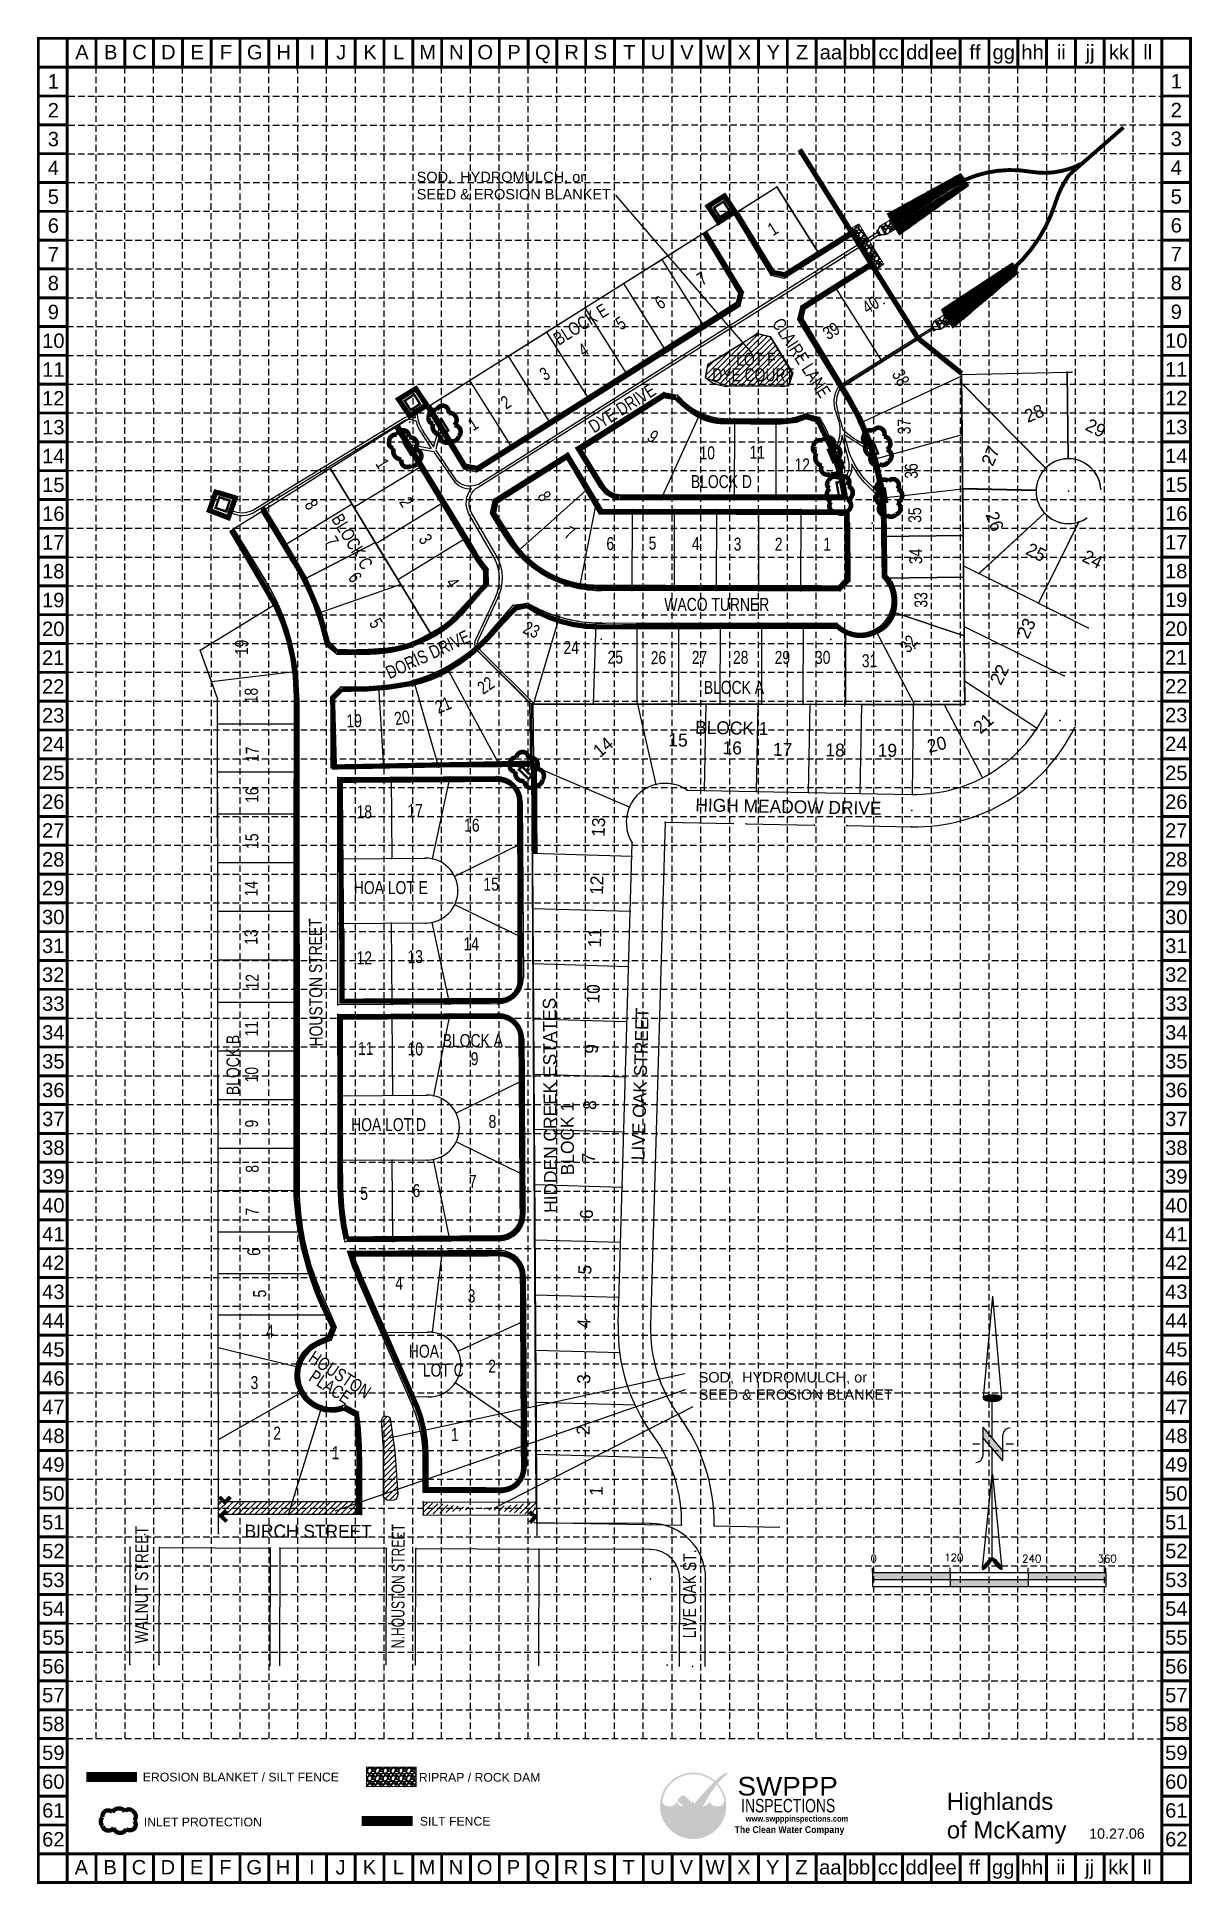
# Model space of a CAD drawing. Header units: inches. Extents: x 5340 to 7120, y 1827 to 4672.
import ezdxf
from ezdxf.enums import TextEntityAlignment as Align

# ---------------------------------------------------------------- set-up
doc = ezdxf.new("R2010")
doc.units = ezdxf.units.IN
doc.header["$LTSCALE"] = 100
doc.header["$MEASUREMENT"] = 0
for name, pattern in [('ACAD_ISO02W100', [15, 12, -3]), ('CENTER2', [1.125, 0.75, -0.125, 0.125, -0.125]), ('DASHED', [0.75, 0.5, -0.25]), ('DIMENSION_LINE', [200, 100, 100]), ('DOTS', [0.1901, 0.0001, -0.19]), ('HIDDEN', [0.375, 0.25, -0.125]), ('LONG_DASH_DOT', [0.98, 0.8, -0.089, 0.002, -0.089])]:
    doc.linetypes.add(name, pattern=pattern)
for name, color, linetype in [('BASE', 7, 'Continuous'), ('BOUNDARY', 14, 'Continuous'), ('EROSION BLANKETS', 94, 'Continuous'), ('EXISTING_PL', 14, 'Continuous'), ('GRID', 254, 'DASHED'), ('HIDDEN_CREEK', 14, 'Continuous'), ('HIDDEN_CREEK_II', 14, 'CENTER2'), ('INLET PROTECTION', 5, 'Continuous'), ('LEGEND', 7, 'Continuous'), ('LOGO', 7, 'Continuous'), ('NARROW', 7, 'Continuous'), ('NTMWD_ESMT', 3, 'Continuous'), ('PHASE_I', 9, 'Continuous'), ('PHASE_I_ALLEYS', 14, 'Continuous'), ('PHASE_I_LOTS', 14, 'Continuous'), ('PHASE_I_STREETS', 14, 'DIMENSION_LINE'), ('PHASE_I_TEXT', 14, 'Continuous'), ('PROP_STM_SEW', 14, 'Continuous'), ('RIP RAP', 1, 'DASHED'), ('SILT FENCE', 200, 'Continuous'), ('STORM SEWER', 250, 'Continuous'), ('STREET_NAMES', 14, 'LONG_DASH_DOT'), ('WASTERWATER_ES', 3, 'DOTS'), ('WATER', 5, 'Continuous')]:
    doc.layers.add(name, color=color, linetype=linetype)
doc.styles.add('L120', font='simplex.shx', dxfattribs={"height": 4.8})
doc.styles.add("L200'", font='ARIAL.TTF', dxfattribs={"height": 0.001969})
doc.styles.add('LOGO', font='', dxfattribs={"height": 25})
doc.styles.add('LOGO1', font='Rockeb.TTF', dxfattribs={"height": 25})
doc.styles.get("Standard").update_dxf_attribs({"font": 'ARIAL.TTF'})
doc.styles.add('symbol', font='symbol.shx')
doc.styles.add('TMODELF', font='tmodelf')
doc.styles.add('VELVETHH', font='velvethh')
doc.styles.add('VL_0060_1.5', font='velvetnl')
doc.styles.get('LOGO').set_extended_font_data('Rockwell', bold=True)
pattern_1 = [(45, (4.9066, -56.629), (-4.4194174, 4.4194174), [])]

msp = doc.modelspace()

# ---------------------------------------------------------------- texts
at = {"insert": (6741.6, 1967.7), "char_height": 26.4, "width": 193.706, "attachment_point": 1}
msp.add_mtext('Highlands of McKamy', dxfattribs=at)
at = {"layer": 'BASE'}
for s, p in [('A', (5408.9, 4649.1)), ('B', (5453.2, 4649.1)), ('C', (5497.6, 4649.1)), ('D', (5542, 4649.1)), ('E', (5586.4, 4649.1)), ('F', (5630.8, 4649.1)), ('G', (5675.2, 4649.1)), ('H', (5719.6, 4649.1)), ('I', (5764, 4649.1)), ('J', (5808.4, 4649.1)), ('K', (5852.8, 4649.1)), ('L', (5897.1, 4649.1)), ('M', (5941.5, 4649.1)), ('N', (5985.9, 4649.1)), ('O', (6030.3, 4649.1)), ('P', (6074.7, 4649.1)), ('Q', (6119.1, 4649.1)), ('R', (6163.5, 4649.1)), ('S', (6207.9, 4649.1)), ('T', (6252.3, 4649.1)), ('U', (6296.7, 4649.1)), ('V', (6341.1, 4649.1)), ('W', (6385.4, 4649.1)), ('X', (6429.8, 4649.1)), ('Y', (6474.2, 4649.1)), ('Z', (6518.6, 4649.1)), ('aa', (6563, 4649.1)), ('bb', (6607.4, 4649.1)), ('cc', (6651.8, 4649.1)), ('dd', (6696.2, 4649.1)), ('ee', (6740.6, 4649.1)), ('ff', (6785, 4649.1)), ('gg', (6829.3, 4649.1)), ('hh', (6873.7, 4649.1)), ('ii', (6918.1, 4649.1)), ('jj', (6962.5, 4649.1)), ('kk', (7006.9, 4649.1)), ('ll', (7051.3, 4649.1)), ('1', (5364.7, 4604.2)), ('1', (5364.8, 4604)), ('1', (7095.2, 4604.3)), ('2', (5364.8, 4559.6)), ('2', (7095.2, 4559.9)), ('3', (5364.8, 4515.2)), ('3', (7095.2, 4515.5)), ('4', (5364.8, 4470.8)), ('4', (7095.2, 4471.1)), ('5', (5364.8, 4426.4)), ('5', (7095.2, 4426.7)), ('6', (5364.8, 4382)), ('6', (7095.2, 4382.3)), ('7', (5364.8, 4337.6)), ('7', (7095.2, 4337.9)), ('8', (5364.8, 4293.3)), ('8', (7095.2, 4293.5)), ('9', (5364.8, 4248.9)), ('9', (7095.2, 4249.1)), ('10', (5364.8, 4204.5)), ('10', (7095.2, 4204.7)), ('11', (5364.8, 4160.1)), ('11', (7095.2, 4160.4)), ('12', (5364.7, 4115.9)), ('12', (7095.2, 4116.2)), ('13', (5364.8, 4071.3)), ('13', (7095.2, 4071.6)), ('14', (5364.8, 4026.9)), ('14', (7095.2, 4027.2)), ('15', (5364.8, 3982.5)), ('15', (7095.2, 3982.8)), ('16', (5364.8, 3938.1)), ('16', (7095.2, 3938.4)), ('17', (5364.6, 3893.9)), ('17', (7095.1, 3894.1)), ('18', (5364.6, 3849.5)), ('18', (7095.1, 3849.7)), ('19', (5364.6, 3805.1)), ('19', (7095.1, 3805.4)), ('20', (5364.6, 3760.7)), ('20', (7095.1, 3761)), ('21', (5364.6, 3716.3)), ('21', (7095.1, 3716.6)), ('22', (5364.6, 3671.9)), ('22', (7095.1, 3672.2)), ('23', (5364.6, 3627.5)), ('23', (7095.1, 3627.8)), ('24', (5364.6, 3583.1)), ('24', (7095.1, 3583.4)), ('25', (5364.6, 3538.7)), ('25', (7095.2, 3538.8)), ('26', (5364.6, 3494.4)), ('26', (7095.2, 3494.4)), ('27', (5364.6, 3450)), ('27', (7095.2, 3450)), ('28', (5364.6, 3405.6)), ('28', (7095.2, 3405.6)), ('29', (5364.6, 3361.2)), ('29', (7095.2, 3361.2)), ('30', (5364.6, 3316.8)), ('30', (7095.2, 3316.8)), ('31', (5364.6, 3272.4)), ('31', (7095.2, 3272.4)), ('32', (5364.6, 3228)), ('32', (7095.2, 3228.1)), ('33', (5364.8, 3183.3)), ('33', (7095.3, 3183.4)), ('34', (5364.8, 3138.9)), ('34', (7095.3, 3139)), ('35', (5364.8, 3094.5)), ('35', (7095.3, 3094.6)), ('36', (5364.8, 3050.2)), ('36', (7095.3, 3050.2)), ('37', (5364.8, 3005.8)), ('37', (7095.3, 3005.8)), ('38', (5364.8, 2961.4)), ('38', (7095.3, 2961.4)), ('39', (5364.8, 2917)), ('39', (7095.3, 2917)), ('40', (5364.8, 2872.6)), ('40', (7095.3, 2872.6)), ('41', (5364.8, 2828.2)), ('41', (7095.3, 2828.2)), ('42', (5364.7, 2784)), ('42', (7095.2, 2784)), ('43', (5364.8, 2739.4)), ('43', (7095.3, 2739.5)), ('44', (5364.8, 2695)), ('44', (7095.3, 2695.1)), ('45', (5364.8, 2650.6)), ('45', (7095.3, 2650.7)), ('46', (5364.8, 2606.2)), ('46', (7095.3, 2606.3)), ('47', (5364.8, 2561.9)), ('47', (7095.3, 2561.9)), ('48', (5364.8, 2517.5)), ('48', (7095.3, 2517.5)), ('49', (5364.8, 2473.2)), ('49', (7095.3, 2473.2)), ('50', (5364.8, 2428.8)), ('50', (7095.3, 2428.8)), ('51', (5364.8, 2384.4)), ('51', (7095.3, 2384.4)), ('52', (5364.8, 2340)), ('52', (7095.3, 2340.1)), ('53', (5364.8, 2295.6)), ('53', (7095.3, 2295.7)), ('54', (5364.8, 2251.2)), ('54', (7095.3, 2251.3)), ('55', (5364.8, 2206.8)), ('55', (7095.3, 2206.9)), ('56', (5364.8, 2162.5)), ('56', (7095.3, 2162.5)), ('57', (5364.8, 2118.1)), ('57', (7095.3, 2118.1)), ('58', (5364.8, 2073.7)), ('58', (7095.3, 2073.7)), ('59', (5364.8, 2029.3)), ('59', (7095.3, 2029.3)), ('60', (5364.8, 1984.9)), ('60', (7095.3, 1984.9)), ('61', (5364.8, 1940.5)), ('61', (7095.3, 1940.5)), ('62', (5364.8, 1896.1)), ('62', (7095.3, 1896.2)), ('A', (5408, 1853)), ('B', (5452.4, 1853)), ('C', (5496.8, 1853)), ('D', (5541.2, 1853)), ('E', (5585.5, 1853)), ('F', (5629.9, 1853)), ('G', (5674.3, 1853)), ('H', (5718.7, 1853)), ('I', (5763.1, 1853)), ('J', (5807.5, 1853)), ('K', (5851.9, 1853)), ('L', (5896.3, 1853)), ('M', (5940.7, 1853)), ('N', (5985.1, 1853)), ('O', (6029.4, 1853)), ('P', (6073.8, 1853)), ('Q', (6118.2, 1853)), ('R', (6162.6, 1853)), ('S', (6207, 1853)), ('T', (6251.4, 1853)), ('U', (6295.8, 1853)), ('V', (6340.2, 1853)), ('W', (6384.6, 1853)), ('X', (6429, 1853)), ('Y', (6473.3, 1853)), ('Z', (6517.7, 1853)), ('aa', (6562.1, 1853)), ('bb', (6606.5, 1853)), ('cc', (6650.9, 1853)), ('dd', (6695.3, 1853)), ('ee', (6739.7, 1853)), ('ff', (6784.1, 1853)), ('gg', (6828.5, 1853)), ('hh', (6872.9, 1853)), ('ii', (6917.3, 1853)), ('jj', (6961.6, 1853)), ('kk', (7006, 1853)), ('ll', (7050.4, 1853))]:
    msp.add_text(s, height=22.2, dxfattribs=at).set_placement(p, align=Align.MIDDLE_CENTER)
msp.add_text('10.27.06', height=15.73, dxfattribs=at).set_placement((7003.8, 1896.9), align=Align.CENTER)
at = {"layer": 'EXISTING_PL', "color": 253, "linetype": 'Continuous', "style": 'TMODELF'}
for s, width, p in [('WALNUT STREET', 0.8, (5510.8, 2288)), ('N.HOUSTON STREET', 0.7, (5906, 2286)), ('LIVE OAK ST.', 0.8, (6355.2, 2274))]:
    msp.add_text(s, height=20, rotation=89.7887, dxfattribs=dict(at, width=width)).set_placement(p, align=Align.CENTER)
at = {"layer": 'EXISTING_PL', "color": 7, "linetype": 'Continuous', "style": 'VELVETHH'}
msp.add_text('BIRCH STREET', height=20, rotation=359.7886, dxfattribs=at).set_placement((5757.6, 2380.6), align=Align.TOP_CENTER)
at = {"layer": 'GRID', "ltscale": 0.05, "char_height": 16, "width": 306.019, "attachment_point": 1}
for insert in [(5924.7, 4464.9), (6359.2, 2615.7)]:
    msp.add_mtext('{\\C7;SOD,  HYDROMULCH, or SEED & EROSION BLANKET}', dxfattribs=dict(at, insert=insert))
at = {"layer": 'HIDDEN_CREEK', "color": 253, "linetype": 'Continuous'}
for s, rotation, style, p in [('28', 22.6784, 'VL_0060_1.5', (6880, 4083.5)), ('29', 333.6331, 'VL_0060_1.5', (6966.7, 4061.2)), ('27', 66.6586, 'VL_0060_1.5', (6818.2, 4023.4)), ('25', 333.6331, 'VL_0060_1.5', (6875, 3869.7)), ('24', 333.6331, 'VL_0060_1.5', (6961.9, 3859)), ('22', 63.6331, 'VL_0060_1.5', (6831.6, 3685.9)), ('BLOCK 1', 358.9475, 'VL_0060_1.5', (6410.1, 3598)), ('21', 42.271, 'VL_0060_1.5', (6804.7, 3607.5)), ('14', 40.0514, 'VL_0060_1.5', (6218.2, 3570.9)), ('15', 358.9475, 'VL_0060_1.5', (6327.3, 3579.4)), ('16', 358.9475, 'VL_0060_1.5', (6410.8, 3567.4)), ('20', 13.292, 'VL_0060_1.5', (6728.4, 3572.9)), ('17', 358.9475, 'VL_0060_1.5', (6488.4, 3564.9)), ('18', 358.9475, 'VL_0060_1.5', (6569.3, 3564)), ('19', 358.9475, 'VL_0060_1.5', (6649.9, 3563.6)), ('HIGH MEADOW DRIVE', 358.9475, 'VELVETHH', (6497.4, 3476.8)), ('13', 88.3458, 'VL_0060_1.5', (6214.8, 3454.9)), ('12', 88.3458, 'VL_0060_1.5', (6212.2, 3365.4)), ('11', 88.3458, 'VL_0060_1.5', (6209.1, 3284.6)), ('HIDDEN CREEK ESTATES', 90.3622, 'VL_0060_1.5', (6140.2, 3026.7)), ('10', 88.3458, 'VL_0060_1.5', (6206.6, 3198.1)), ('LIVE OAK STREET', 88.3458, 'VELVETHH', (6279, 3059.2)), ('9', 88.3458, 'VL_0060_1.5', (6204, 3113.3)), ('BLOCK 1', 90.3622, 'VL_0060_1.5', (6166.9, 2975.5)), ('8', 88.3458, 'VL_0060_1.5', (6201.5, 3026.8)), ('7', 88.3458, 'VL_0060_1.5', (6199.4, 2945.4)), ('6', 88.3458, 'VL_0060_1.5', (6196.3, 2858.7)), ('5', 88.3458, 'VL_0060_1.5', (6193.9, 2773.1)), ('4', 88.3458, 'VL_0060_1.5', (6192.1, 2690.2)), ('3', 88.3458, 'VL_0060_1.5', (6192.1, 2604.8)), ('2', 88.3458, 'VL_0060_1.5', (6191.2, 2526.1)), ('1', 88.3458, 'VL_0060_1.5', (6211.3, 2432.3))]:
    msp.add_text(s, height=20, rotation=rotation, dxfattribs=dict(at, style=style)).set_placement(p, align=Align.CENTER)
at = {"layer": 'HIDDEN_CREEK', "color": 253, "linetype": 'Continuous', "style": 'VL_0060_1.5'}
for s, rotation, p in [('26', 290.6389, (6824.9, 3929.8)), ('23', 63.6331, (6855, 3766.1))]:
    msp.add_text(s, height=20, rotation=rotation, dxfattribs=at).set_placement(p, align=Align.TOP_CENTER)
at = {"layer": 'LEGEND', "style": "L200'"}
for s, height, p in [('EROSION BLANKET / SILT FENCE', 13.474, (5502.7, 1985.1)), ('RIPRAP / ROCK DAM', 13.474, (5928.1, 1984.7)), ('INLET PROTECTION', 13.474, (5504.2, 1915.9)), ('SILT FENCE', 13.47, (5929.6, 1917.1))]:
    msp.add_text(s, height=height, dxfattribs=at).set_placement(p)
at = {"layer": 'PHASE_I_STREETS', "color": 7, "linetype": 'Continuous', "style": 'symbol'}
for p in [(6485.8, 4084.3), (6208.8, 3769.7)]:
    msp.add_text('-', height=20, dxfattribs=at).set_placement(p, align=Align.MIDDLE_CENTER)
at = {"layer": 'PHASE_I_TEXT', "color": 7, "linetype": 'Continuous', "style": 'TMODELF', "width": 0.8}
for s, rotation, p in [('1', 32.1953, (6478.8, 4368.4)), ('7', 32.1953, (6369.7, 4292)), ('6', 32.1953, (6305, 4255)), ('40', 32.1953, (6629.5, 4251.3)), ('5', 32.1953, (6244.4, 4223.2)), ('39', 32.1953, (6568.8, 4211.2)), ('4', 32.1953, (6186.9, 4182.1)), ('3', 32.1953, (6127.3, 4145.1)), ('38', 299.0699, (6662.1, 4142.8)), ('2', 32.1953, (6067.4, 4101.3)), ('1', 32.1953, (6016.7, 4067.9)), ('37', 90.5847, (6685.9, 4072.4)), ('9', 322.4908, (6282.6, 4049)), ('10', 359.9189, (6372.5, 4021.8)), ('11', 359.9189, (6449.6, 4022.6)), ('1', 301.3159, (5863.6, 4009.9)), ('12', 359.9189, (6518.8, 4003.2)), ('36', 90.5847, (6696.8, 4004)), ('8', 301.3159, (5754.1, 3946.8)), ('2', 301.3159, (5900.1, 3951)), ('8', 301.3159, (6113, 3959.9)), ('35', 90.5847, (6702.2, 3935.9)), ('7', 301.3159, (5785.6, 3890.4)), ('3', 301.3159, (5929.9, 3893.8)), ('7', 330.2126, (6155.6, 3899.7)), ('6', 359.9189, (6223, 3882)), ('5', 359.9189, (6288.1, 3882.8)), ('4', 359.9189, (6354.8, 3882)), ('3', 359.9189, (6419.1, 3881.2)), ('2', 359.9189, (6482.5, 3881.2)), ('1', 359.9189, (6557.3, 3881.2)), ('34', 90.5847, (6703.7, 3872.4)), ('6', 301.3159, (5821.3, 3834.9)), ('4', 301.3159, (5971.4, 3826.6)), ('33', 90.5847, (6711.7, 3805.3)), ('5', 301.3159, (5853.6, 3764.3)), ('23', 336.5407, (6097.8, 3750.2)), ('19', 90.0581, (5664.8, 3732.1)), ('24', 0.3622, (6162.9, 3721.9)), ('32', 49.5065, (6690.3, 3731.2)), ('25', 0.3622, (6230.8, 3707)), ('26', 0.3622, (6297.3, 3706.3)), ('27', 0.3622, (6360.6, 3706.7)), ('28', 0.3622, (6424.1, 3706.7)), ('29', 0.3622, (6488.3, 3706.7)), ('30', 0.3622, (6550.4, 3706.7)), ('31', 0.3622, (6622.6, 3701.6)), ('22', 34.5468, (6036.8, 3665.4)), ('18', 90.0581, (5679.7, 3657.9)), ('21', 22.2554, (5969.2, 3634.1)), ('19', 0.3622, (5828.4, 3609.1)), ('20', 9.7545, (5904, 3614)), ('17', 90.0581, (5681.4, 3567.3)), ('16', 90.0581, (5680.8, 3504.5)), ('18', 0.3622, (5844.1, 3468.9)), ('17', 0.3622, (5922.4, 3470.7)), ('15', 90.0581, (5680.8, 3433.6)), ('16', 0.3622, (6009.7, 3448.2)), ('14', 90.0581, (5679.7, 3360.4)), ('15', 0.3622, (6039.5, 3357.3)), ('13', 90.0581, (5679.4, 3285.9)), ('14', 0.3622, (6008.8, 3265.5)), ('12', 0.3622, (5844.1, 3243.9)), ('13', 0.3622, (5922.4, 3245.7)), ('12', 90.0581, (5681.2, 3217.1)), ('11', 90.0581, (5680.3, 3144.6)), ('11', 0.3622, (5846.3, 3104.4)), ('10', 0.3622, (5922.6, 3103.5)), ('9', 0.3622, (6014, 3088.5)), ('10', 90.0581, (5680.3, 3073.9)), ('9', 90.0581, (5680.3, 2998.5)), ('8', 0.3622, (6041.5, 2991.8)), ('8', 90.0581, (5681.2, 2928.8)), ('6', 0.3622, (5924.4, 2885.3)), ('7', 0.3622, (6011.4, 2899.5)), ('5', 0.3622, (5843.7, 2880.9)), ('7', 90.0581, (5681.2, 2862.9)), ('6', 90.0581, (5683.7, 2800.7)), ('4', 0.3622, (5897.6, 2742.9)), ('5', 90.0581, (5692.7, 2736.7)), ('3', 0.3622, (6009.4, 2722.9)), ('4', 359.9189, (5698.7, 2668.6)), ('2', 0.3622, (6041, 2614.8)), ('3', 359.9189, (5674.7, 2589.6)), ('2', 359.9189, (5709.7, 2511.5)), ('1', 0.3622, (5983.6, 2509.6)), ('1', 359.9189, (5799.8, 2481.5))]:
    msp.add_text(s, height=20, rotation=rotation, dxfattribs=at).set_placement(p, align=Align.CENTER)
at = {"layer": 'STREET_NAMES', "color": 7, "linetype": 'Continuous', "width": 0.8}
for s, rotation, style, p in [('BLOCK E', 32.1953, 'TMODELF', (6182.9, 4221.2)), ('CLAIRE LANE', 303.0295, 'VELVETHH', (6509.4, 4172.7)), ('DYE DRIVE', 32.1953, 'VELVETHH', (6246.7, 4092.2)), ('DORIS DRIVE', 24.9331, 'VELVETHH', (5946, 3712.2)), ('HOUSTON STREET', 90.3622, 'VELVETHH', (5779.1, 3216.1)), ('BLOCK B', 90.0625, 'TMODELF', (5651.6, 3088.9))]:
    msp.add_text(s, height=20, rotation=rotation, dxfattribs=dict(at, style=style)).set_placement(p, align=Align.CENTER)
for s, style, p in [('LOT F', 'TMODELF', (6447.5, 4166.1)), ('DYE COURT', 'VELVETHH', (6443.1, 4142)), ('BLOCK D', 'TMODELF', (6394.3, 3977.5)), ('WACO TURNER', 'VELVETHH', (6387.2, 3788.4)), ('BLOCK A', 'TMODELF', (6413.6, 3660.5)), ('HOA LOT E', 'TMODELF', (5884.9, 3352.1)), ('BLOCK A', 'TMODELF', (6011.2, 3116.5)), ('HOA LOT D', 'TMODELF', (5881.4, 2986.9)), ('    HOA', 'TMODELF', (5924, 2637.9)), ('     LOT C', 'TMODELF', (5950.8, 2608.8))]:
    msp.add_text(s, height=20, dxfattribs=dict(at, style=style)).set_placement(p, align=Align.CENTER)
at = {"layer": 'STREET_NAMES', "color": 7, "linetype": 'Continuous', "style": 'TMODELF', "width": 0.8}
for s, rotation, p in [('BLOCK C', 301.316, (5833.9, 3900.3)), ('HOUSTON', 326.6301, (5811.9, 2620.3)), ('PLACE', 326.6301, (5797.1, 2601.1))]:
    msp.add_text(s, height=20, rotation=rotation, dxfattribs=at).set_placement(p, align=Align.TOP_CENTER)

# ---------------------------------------------------------------- blocks, each defined once
blk = doc.blocks.new('inlet protection')
at = {"layer": 'LEGEND', "color": 170, "ltscale": 100, "const_width": 9.48}
blk.add_lwpolyline([(38, 58.5, 0.520567), (38, 58.5, 0.765195), (16.6, 47.7, 0.417879), (16.5, 28.3, 0.6649), (41, 24.6, 0.744833), (68.6, 22.2, 0.975642), (85.8, 40, 0.520567), (81.5, 61.5, 0.520567), (65.8, 60, 0.540264), (38, 58.5)], format="xyb", close=True, dxfattribs=at)
blk = doc.blocks.new('North Arrow')
at = {"layer": 'NARROW'}
for p, q in [((32.43, 3.06), (32.43, 4.63)), ((0, 0), (22.36, 2)), ((0, 0), (22.33, -2.02)), ((28.77, -2.09), (34.02, 2.32)), ((36.18, 2.33), (30.46, 2.33)), ((36.16, 2.32), (31.04, -2.09)), ((39.1, 0.01), (59.96, 2.11)), ((31.2, -0.05), (21.66, -0.05)), ((21.66, -0.05), (21.66, -0.05)), ((28.77, -2.09), (34.95, -2.09)), ((32.43, -4.26), (32.43, -2.8)), ((57.45, -0.05), (33.41, -0.05)), ((59.83, -2.14), (39.04, -0.01)), ((57.69, -0.03), (57.77, -0.01)), ((57.77, -0.05), (57.69, -0.03))]:
    blk.add_line(p, q, dxfattribs=at)
blk.add_lwpolyline([(22.36, -2.03), (22.59, -1.93, 0.091577), (22.87, -1.44, 0.048306), (23.03, -0.75), (23.07, -0.01), (23.01, 0.82, 0.048306), (22.87, 1.42, 0.091577), (22.59, 1.91), (22.36, 2.01), (22.14, 1.91, 0.091577), (21.86, 1.42, 0.048306), (21.72, 0.82), (21.66, -0.01), (21.72, -0.83, 0.048306), (21.86, -1.44, 0.091577), (22.14, -1.93)], format="xyb", close=True, dxfattribs=at)
for points in [[(57.46, -0.03), (57.44, 0.08, -0.066818), (57.67, 0.47, -0.03073), (58.01, 0.84), (58.52, 1.29), (59.07, 1.7, -0.03073), (59.5, 1.95, -0.066818), (59.93, 2.1), (60.04, 2.06)], [(60.04, 2.06), (60.05, 1.95, -0.066818), (59.82, 1.56, -0.03073), (59.43, 1.14), (58.97, 0.74), (58.42, 0.33, -0.03073), (57.99, 0.08, -0.036692), (57.76, -0.02)], [(57.46, -0.04), (57.44, -0.15, 0.066818), (57.67, -0.54, 0.03073), (58.01, -0.9), (58.52, -1.36), (59.07, -1.77, 0.03073), (59.5, -2.02, 0.066818), (59.93, -2.17), (60.04, -2.13)], [(60.04, -2.13), (60.05, -2.01, 0.066818), (59.82, -1.63, 0.03073), (59.43, -1.2), (58.97, -0.8), (58.42, -0.4, 0.03073), (57.99, -0.15, 0.036692), (57.76, -0.05)]]:
    blk.add_lwpolyline(points, format="xyb", dxfattribs=at)
for centre, start, end in [((30.46, 3.86), 178.8769, 270), ((34.95, -3.62), 358.8769, 90)]:
    blk.add_arc(centre, 1.53, start, end, dxfattribs=at)
for points in [[(23.03, -0.76), (21.67, -0.05), (23.07, -0.05), (21.72, 0.82)], [(23.07, -0.05), (21.72, 0.82), (23.02, 0.75), (21.85, 1.42)], [(23.02, 0.75), (21.85, 1.42), (22.87, 1.44), (22.14, 1.91)], [(22.87, 1.44), (22.14, 1.91), (22.59, 1.91), (22.36, 2)], [(31.05, -2.09), (36.15, 2.36), (28.75, -2.06), (34.01, 2.36)], [(57.44, 0.08), (57.7, -0.01), (57.5, 0.21), (57.77, -0.01)], [(57.45, -0.04), (57.69, -0.02), (57.44, 0.08), (57.7, -0.01)], [(57.5, 0.21), (57.77, -0.01), (57.6, 0.39), (57.94, 0.06)], [(57.6, 0.39), (57.94, 0.06), (57.68, 0.5), (58.07, 0.13)], [(57.68, 0.5), (58.07, 0.13), (57.84, 0.66), (58.29, 0.26)], [(57.84, 0.66), (58.29, 0.26), (58.03, 0.86), (58.52, 0.41)], [(58.03, 0.86), (58.52, 0.41), (58.26, 1.07), (58.73, 0.57)], [(58.26, 1.07), (58.73, 0.57), (58.52, 1.3), (59.05, 0.81)], [(58.52, 1.3), (59.05, 0.81), (58.7, 1.42), (59.26, 0.99)], [(59.26, 1), (58.69, 1.42), (59.45, 1.15), (59, 1.65)], [(59.45, 1.15), (59, 1.65), (59.62, 1.34), (59.28, 1.82)], [(59.62, 1.34), (59.28, 1.82), (59.81, 1.55), (59.49, 1.95)], [(59.81, 1.55), (59.49, 1.95), (59.93, 1.73), (59.69, 2.04)], [(59.93, 1.73), (59.69, 2.04), (60.05, 1.94), (59.93, 2.1)], [(60.05, 1.94), (59.93, 2.1), (60.04, 2.06)], [(22.87, -1.44), (21.72, -0.87), (23.03, -0.76), (21.67, -0.05)], [(22.58, -1.93), (21.86, -1.45), (22.87, -1.44), (21.72, -0.87)], [(22.36, -2.01), (22.14, -1.93), (22.58, -1.93), (21.86, -1.45)], [(57.44, -0.14), (57.69, -0.02), (57.45, -0.04), (57.69, -0.02)], [(57.46, -0.19), (57.7, -0.03), (57.44, -0.14), (57.69, -0.02)], [(57.53, -0.33), (57.76, -0.05), (57.46, -0.19), (57.7, -0.03)], [(57.63, -0.48), (57.9, -0.1), (57.53, -0.33), (57.76, -0.05)], [(57.78, -0.66), (58.09, -0.2), (57.63, -0.48), (57.9, -0.1)], [(57.97, -0.87), (58.34, -0.35), (57.78, -0.66), (58.09, -0.2)], [(58.24, -1.11), (58.61, -0.54), (57.97, -0.87), (58.34, -0.35)], [(58.61, -1.43), (58.93, -0.77), (58.24, -1.11), (58.61, -0.54)], [(58.91, -1.64), (59.2, -1), (58.61, -1.43), (58.93, -0.77)], [(59.12, -1.79), (59.57, -1.36), (58.92, -1.65), (59.2, -1.01)], [(59.35, -1.93), (59.81, -1.62), (59.12, -1.79), (59.57, -1.36)], [(59.54, -1.32), (59.41, -1.18), (59.21, -1.01)], [(59.58, -2.05), (59.93, -1.79), (59.35, -1.93), (59.81, -1.62)], [(59.78, -2.13), (60.05, -2.01), (59.58, -2.05), (59.93, -1.79)], [(59.92, -2.17), (60.04, -2.13), (59.78, -2.13), (60.05, -2.01)]]:
    blk.add_solid(points, dxfattribs=at)
blk = doc.blocks.new('A$C29F76C08')
h = blk.add_hatch(color=7)
h.paths.add_polyline_path([(123.1, 10.8), (123.1, 21.6), (3.2, 21.6), (3.2, 10.8)])
h.paths.add_polyline_path([(123.1, 10.8), (123.1, 0), (243.1, 0), (243.1, 10.8)])
h.paths.add_polyline_path([(243.1, 21.6), (243.1, 10.8), (363, 10.8), (363, 21.6)])
at = {"color": 7}
for p, q in [((3.2, 21.6), (3.2, 28.8)), ((123.1, 21.6), (123.1, 28.8)), ((243.1, 21.6), (243.1, 28.8)), ((363, 21.6), (363, 28.8)), ((3.2, 21.6), (123.1, 21.6)), ((3.2, 21.6), (3.2, 0)), ((3.2, 10.8), (363, 10.8)), ((123.1, 21.6), (363, 21.6)), ((123.1, 21.6), (123.1, 0)), ((243.1, 21.6), (243.1, 0)), ((363, 21.6), (363, 0)), ((3.2, 0), (123.1, 0)), ((123.1, 0), (363, 0))]:
    blk.add_line(p, q, dxfattribs=at)
at = {"color": 7, "style": 'L120'}
for s, height, p in [('0', 11.5, (0, 37.4)), ('120', 11.52, (113.7, 39.1)), ('240', 11.52, (233.8, 37.4)), ('360', 11.52, (349.9, 37.4))]:
    blk.add_text(s, height=height, dxfattribs=at).set_placement(p)
blk = doc.blocks.new('A$C2CE27EB8')
at = {"layer": 'LOGO'}
h = blk.add_hatch(color=170, dxfattribs=at)
h.paths.add_polyline_path([(95.2, 59.8), (94.1, 61), (93.2, 62), (92.5, 62.9), (91.7, 64.1), (90.9, 65.6), (90.2, 66.9), (89.7, 67.9), (89.2, 68.9), (88.7, 70), (88.3, 71), (87.6, 72.6), (86.9, 74.4), (86.3, 75.8), (86, 76.7), (85.7, 77.6), (85.3, 78.5), (85, 79.4), (84.6, 80.3), (84.3, 81.3), (83.9, 82.3), (83.4, 83.3), (83, 84.3), (82.5, 85.3), (82, 86.4), (81.5, 87.4), (80.9, 88.5), (80.3, 89.5), (79.7, 90.5), (79.1, 91.6), (78.5, 92.6), (77.8, 93.5), (77.2, 94.5), (76.6, 95.4), (75.9, 96.2), (75.3, 97.1), (74.7, 97.8), (74, 98.6), (73.4, 99.3), (72.8, 100), (72.2, 100.6), (70.5, 100.6), (68.5, 100.8), (66.9, 101.1), (65.8, 101.3), (64.7, 101.6), (63.6, 102), (62.1, 102.6), (60.1, 103.7), (58.3, 104.9), (56.6, 106.2), (55.2, 107.6), (54, 109), (52.9, 110.3), (52.1, 111.5), (51.4, 112.5), (51, 112.9), (50.7, 113.4), (50.4, 113.7), (50.2, 114), (50, 114.2), (49.8, 114.4), (49.7, 114.4), (49.5, 114.4), (49.4, 114.3), (49.3, 114.2), (49.2, 114), (49.1, 113.7), (49, 113.4), (48.8, 112.6), (48.4, 111.4), (47.8, 110.2), (47.3, 109.2), (46.6, 108.1), (45.7, 107.1), (44.8, 106.1), (43.7, 105.1), (42.5, 104.1), (41.2, 103.3), (39.8, 102.5), (38.4, 101.8), (36.9, 101.2), (35.3, 100.8), (33.7, 100.4), (31.8, 100.1), (29.8, 100), (27.8, 99.9), (25.7, 99.9), (23.8, 100.1), (22, 100.4), (20.3, 100.8), (18.7, 101.4), (17.1, 102.1), (15.5, 103.1), (13.9, 104.2), (12.3, 105.4), (11.2, 106.5), (10.5, 107.3), (9.8, 108.2), (9.1, 109.1), (8.4, 110.2), (7.8, 111.4), (7.1, 112.8), (6.5, 114.4), (5.9, 116.3, -0.595729), (166.6, 175.1), (167.9, 176.4), (169, 177.5), (170, 178.6, 37.93689), (177.7, 171), (177.3, 170.5), (176.4, 169.4), (175.5, 168.3), (174.6, 167.2, -0.146449), (198.4, 116.7), (198, 115.7), (197.6, 114.8), (197.3, 114), (197, 113.2), (196.5, 111.9), (196, 110.7), (195.4, 109.5), (194.7, 108.5), (193.9, 107.5), (193.1, 106.6), (192.2, 105.7), (191.2, 104.9), (190.1, 104.1), (189, 103.3), (187.8, 102.7), (186.6, 102.1), (185.4, 101.5), (184.1, 101.1), (182.7, 100.7), (181.4, 100.4), (179.9, 100.1), (178.5, 99.9), (177, 99.8), (175.5, 99.8), (174, 99.8), (172.5, 99.9), (170.8, 100.2), (169.2, 100.5), (167.5, 100.9), (165.9, 101.5), (164.4, 102.2), (162.9, 103), (161.5, 103.9), (160.2, 105), (158.9, 106.2), (157.7, 107.4), (156.5, 108.8), (155.6, 110.1), (154.8, 111.2), (154.3, 112.1), (154, 112.6), (153.7, 113.1), (153.5, 113.5), (153.3, 113.8), (153.1, 114), (152.9, 114.1), (152.8, 114.1), (152.6, 114.1), (152.4, 114), (152.2, 113.8), (152.1, 113.6), (151.9, 113.3), (151.7, 113), (151.5, 112.7), (151.1, 111.9), (150.4, 110.8), (149.5, 109.6), (148.5, 108.5), (147.6, 107.6), (146.7, 106.7), (145.6, 105.9), (144.4, 105), (143.2, 104.2), (141.8, 103.4), (140.2, 102.5), (138.5, 101.7), (136.9, 101.2), (135.6, 100.9), (134.2, 100.6), (132.6, 100.3), (132.3, 99.4), (131.9, 98.4), (131.4, 97.3), (130.9, 96), (130.4, 94.6), (129.8, 93.1), (129.2, 91.6), (128.6, 89.9), (128, 88.2), (127.3, 86.5), (126.7, 84.8), (126.1, 83.1), (125.4, 81.4), (124.8, 79.7), (124.2, 78.1), (123.7, 76.6), (123.1, 75.1), (122.6, 73.7), (122.2, 72.5), (121.7, 71.3), (121.3, 70.3), (120.8, 68.8), (120, 67.2), (119.3, 65.7), (118.5, 64.4), (117.6, 63.3), (116.7, 62.2), (115.8, 61.2), (114.8, 60.3), (113.9, 59.5), (112.9, 58.7), (111.8, 58.1), (110.8, 57.5), (109.7, 57), (108.4, 56.5), (106.8, 56.1), (105.4, 55.9), (104.1, 55.9), (102.8, 56.1), (101.5, 56.4), (100, 56.9), (98.8, 57.4), (97.5, 58.1), (96.3, 58.8)])
h.paths.add_polyline_path([(103.2, 111.3), (101.2, 114.7), (100, 117.1), (99.4, 115.4), (97.5, 112.3), (96, 110.6), (96.2, 110.3), (96.5, 109.8), (96.7, 109.3), (97, 108.9), (97.3, 108.5), (97.5, 108.2), (97.7, 107.9), (97.9, 107.6), (98.2, 107.4), (98.4, 107.2), (98.6, 107.1), (98.8, 106.9), (99, 106.8), (99.2, 106.6), (99.4, 106.5), (99.6, 106.4), (99.8, 106.3), (100, 106.3), (100.2, 106.2), (100.5, 106.1), (100.7, 106.1), (100.9, 106), (101.1, 106), (101.3, 106), (101.5, 106), (101.8, 106), (102, 106), (102.2, 106), (102.4, 106), (102.6, 106), (102.8, 106.1), (102.9, 106.1), (103.1, 106.2), (103.3, 106.2), (103.5, 106.3), (103.7, 106.4), (103.9, 106.5), (104.1, 106.6), (104.2, 106.7), (104.4, 106.9), (104.6, 107), (104.8, 107.2), (105, 107.3), (105.2, 107.5), (105.4, 107.7), (105.6, 107.9), (105.9, 108.1), (106, 108.3), (104.6, 109.5)], flags=17)
blk.add_hatch(color=240, dxfattribs=at).paths.add_polyline_path([(187.7, 194.5), (189.8, 196.1), (191.5, 197.4), (193, 198.5), (194.3, 199.4), (195.4, 200.1), (196.2, 200.7), (197, 201.1), (197.6, 201.5), (198.2, 201.8), (198.7, 202.1), (199.2, 202.3), (199.7, 202.5), (200.1, 202.7), (200.4, 202.9), (200.8, 203), (201.1, 203.2), (201.5, 203.3), (201.8, 203.4), (202.1, 203.6), (202.5, 203.7), (202.8, 203.8), (203.1, 203.9), (203.4, 204.1), (203.7, 204.2), (203.9, 204.2), (204.2, 204.3), (204.4, 204.4), (204.7, 204.4), (204.9, 204.5), (205.1, 204.5), (205.3, 204.6), (205.5, 204.6), (205.7, 204.6), (205.9, 204.6), (206, 204.7), (206.2, 204.7), (206.4, 204.7), (206.6, 204.7), (206.7, 204.6), (206.9, 204.6), (207, 204.6), (207.1, 204.6), (207.2, 204.5), (207.4, 204.5), (207.5, 204.5), (207.6, 204.4), (207.6, 204.4), (207.7, 204.3), (207.8, 204.3), (207.9, 204.2), (207.9, 204.1), (208, 204.1), (208, 204), (208, 203.9), (208.1, 203.8), (208.1, 203.7), (208.1, 203.5), (208.1, 203.4), (208.1, 203.3), (208.1, 203.1), (208.1, 203), (208.1, 202.9), (208.1, 202.7), (208.1, 202.6), (208, 202.4), (208, 202.3), (207.9, 202.1), (207.8, 202), (207.7, 201.8), (207.6, 201.6), (207.5, 201.4), (207.4, 201.2), (207.2, 201), (207.1, 200.8), (206.9, 200.5), (206.7, 200.2), (206.5, 200), (206.3, 199.7), (206.1, 199.4), (205.8, 199.1), (205.5, 198.8), (205.2, 198.4), (204.9, 198.1), (204.5, 197.7), (204, 197.2), (203.4, 196.7), (202.8, 196.2), (202.1, 195.5), (201.2, 194.8), (200.3, 194), (199.3, 193.2), (198.3, 192.3), (197.2, 191.3), (196.1, 190.4), (195, 189.4), (194, 188.5), (192.9, 187.5), (192, 186.6), (191, 185.7), (190.1, 184.7), (189.1, 183.8), (188.2, 182.9), (187.3, 181.9), (186.4, 181), (185.5, 180), (184.6, 179), (183.7, 177.9), (182.7, 176.9), (181.8, 175.8), (180.9, 174.7), (180, 173.7), (179, 172.6), (178.2, 171.6), (177.3, 170.5), (176.4, 169.4), (175.5, 168.3), (174.6, 167.2), (173.7, 166), (172.7, 164.8), (171.7, 163.5), (170.6, 162.1), (169.6, 160.7), (168.5, 159.2), (167.3, 157.7), (166.2, 156.1), (165.1, 154.6), (164, 153), (162.9, 151.5), (161.8, 150), (160.8, 148.5), (159.7, 147), (158.7, 145.5), (157.7, 144), (156.7, 142.5), (155.7, 140.9), (154.7, 139.4), (153.6, 137.8), (152.6, 136.1), (151.5, 134.5), (150.5, 132.8), (149.5, 131.2), (148.5, 129.6), (147.5, 128), (146.6, 126.4), (145.7, 125), (144.9, 123.5), (144.1, 122.2), (143.4, 120.8), (142.6, 119.5), (141.9, 118.1), (141.1, 116.8), (140.4, 115.4), (139.6, 114), (138.9, 112.6), (138.1, 111.2), (137.4, 109.9), (136.7, 108.5), (136, 107.3), (135.4, 106.1), (134.9, 105.1), (134.4, 104.2), (134, 103.4), (133.6, 102.6), (133.3, 101.9), (133, 101.1), (132.6, 100.3), (132.3, 99.4), (131.9, 98.4), (131.4, 97.3), (130.9, 96), (130.4, 94.6), (129.8, 93.1), (129.2, 91.6), (128.6, 89.9), (128, 88.2), (127.3, 86.5), (126.7, 84.8), (126.1, 83.1), (125.4, 81.4), (124.8, 79.7), (124.2, 78.1), (123.7, 76.6), (123.1, 75.1), (122.6, 73.7), (122.2, 72.5), (121.7, 71.3), (121.3, 70.3), (121, 69.3), (120.6, 68.4), (120.2, 67.6), (119.9, 66.8), (119.5, 66.1), (119.1, 65.4), (118.7, 64.8), (118.3, 64.1), (117.8, 63.5), (117.4, 63), (116.9, 62.4), (116.5, 61.9), (116, 61.4), (115.5, 61), (115.1, 60.5), (114.6, 60.1), (114.1, 59.7), (113.6, 59.3), (113.1, 58.9), (112.6, 58.6), (112.1, 58.2), (111.6, 57.9), (111, 57.7), (110.5, 57.4), (110, 57.1), (109.4, 56.9), (108.9, 56.7), (108.3, 56.6), (107.8, 56.4), (107.3, 56.3), (106.8, 56.1), (106.3, 56), (105.9, 56), (105.4, 55.9), (104.9, 55.9), (104.5, 55.9), (104.1, 55.9), (103.6, 56), (103.2, 56), (102.7, 56.1), (102.3, 56.2), (101.9, 56.3), (101.4, 56.5), (101, 56.6), (100.6, 56.7), (100.1, 56.9), (99.7, 57.1), (99.3, 57.2), (98.8, 57.4), (98.4, 57.6), (98, 57.8), (97.5, 58.1), (97.1, 58.3), (96.7, 58.6), (96.3, 58.9), (95.9, 59.2), (95.6, 59.5), (95.2, 59.9), (94.8, 60.2), (94.5, 60.6), (94.1, 61), (93.8, 61.4), (93.4, 61.8), (93, 62.2), (92.7, 62.7), (92.3, 63.2), (91.9, 63.8), (91.5, 64.5), (91.1, 65.2), (90.6, 66), (90.2, 66.9), (89.7, 67.9), (89.2, 68.9), (88.7, 70), (88.3, 71), (87.8, 72), (87.4, 73), (87, 74), (86.7, 74.9), (86.3, 75.8), (86, 76.7), (85.7, 77.6), (85.3, 78.5), (85, 79.4), (84.6, 80.3), (84.3, 81.3), (83.9, 82.3), (83.4, 83.3), (83, 84.3), (82.5, 85.3), (82, 86.4), (81.5, 87.4), (80.9, 88.5), (80.3, 89.5), (79.7, 90.5), (79.1, 91.6), (78.5, 92.6), (77.8, 93.5), (77.2, 94.5), (76.6, 95.4), (75.9, 96.2), (75.3, 97.1), (74.7, 97.8), (74, 98.6), (73.4, 99.3), (72.8, 100), (72.1, 100.7), (71.4, 101.3), (70.7, 102), (69.9, 102.7), (69.1, 103.4), (68.3, 104.1), (67.5, 104.8), (66.6, 105.5), (65.8, 106.2), (64.9, 106.9), (64, 107.6), (63.2, 108.3), (62.3, 108.9), (61.5, 109.6), (60.7, 110.2), (59.9, 110.8), (59.2, 111.4), (58.5, 111.9), (57.9, 112.4), (57.3, 112.8), (56.8, 113.2), (56.4, 113.6), (56, 113.9), (55.6, 114.2), (55.3, 114.5), (55, 114.7), (54.8, 115), (54.6, 115.2), (54.4, 115.4), (54.2, 115.7), (54, 115.9), (53.9, 116.1), (53.8, 116.4), (53.7, 116.6), (53.6, 116.9), (53.5, 117.1), (53.5, 117.4), (53.4, 117.7), (53.4, 118), (53.4, 118.3), (53.4, 118.5), (53.4, 118.8), (53.5, 119.1), (53.5, 119.4), (53.6, 119.6), (53.7, 119.9), (53.8, 120.2), (53.9, 120.5), (54.1, 120.8), (54.3, 121.1), (54.5, 121.5), (54.7, 121.8), (55, 122.2), (55.3, 122.7), (55.6, 123.1), (56, 123.6), (56.4, 124), (56.8, 124.5), (57.3, 125.1), (57.7, 125.6), (58.2, 126.1), (58.8, 126.7), (59.3, 127.3), (59.9, 127.8), (60.4, 128.4), (61, 128.9), (61.6, 129.4), (62.2, 130), (62.8, 130.5), (63.3, 130.9), (63.9, 131.4), (64.4, 131.8), (64.9, 132.2), (65.4, 132.6), (65.9, 132.9), (66.3, 133.2), (66.6, 133.4), (67, 133.6), (67.3, 133.8), (67.6, 134), (67.8, 134.1), (68.1, 134.2), (68.3, 134.3), (68.6, 134.4), (68.8, 134.4), (69.1, 134.5), (69.3, 134.5), (69.5, 134.5), (69.8, 134.5), (70, 134.5), (70.2, 134.5), (70.5, 134.5), (70.7, 134.4), (70.9, 134.3), (71.1, 134.2), (71.4, 134.2), (71.6, 134), (71.9, 133.9), (72.1, 133.8), (72.4, 133.7), (72.7, 133.5), (73, 133.4), (73.3, 133.2), (73.6, 133), (74, 132.8), (74.4, 132.5), (74.9, 132.2), (75.4, 131.8), (76, 131.4), (76.6, 131), (77.2, 130.6), (77.9, 130.1), (78.6, 129.6), (79.3, 129.1), (80, 128.5), (80.8, 128), (81.5, 127.4), (82.2, 126.9), (82.9, 126.3), (83.7, 125.7), (84.4, 125.2), (85.1, 124.6), (85.7, 123.9), (86.4, 123.3), (87, 122.7), (87.6, 122), (88.2, 121.4), (88.8, 120.7), (89.4, 120), (90, 119.3), (90.6, 118.6), (91.1, 117.8), (91.7, 117.1), (92.2, 116.3), (92.8, 115.6), (93.3, 114.8), (93.8, 114.1), (94.3, 113.4), (94.7, 112.7), (95.1, 112), (95.5, 111.4), (95.8, 110.8), (96.2, 110.3), (96.5, 109.8), (96.7, 109.3), (97, 108.9), (97.3, 108.5), (97.5, 108.2), (97.7, 107.9), (97.9, 107.6), (98.2, 107.4), (98.4, 107.2), (98.6, 107.1), (98.8, 106.9), (99, 106.8), (99.2, 106.6), (99.4, 106.5), (99.6, 106.4), (99.8, 106.3), (100, 106.3), (100.2, 106.2), (100.5, 106.1), (100.7, 106.1), (100.9, 106), (101.1, 106), (101.3, 106), (101.5, 106), (101.8, 106), (102, 106), (102.2, 106), (102.4, 106), (102.6, 106), (102.8, 106.1), (102.9, 106.1), (103.1, 106.2), (103.3, 106.2), (103.5, 106.3), (103.7, 106.4), (103.9, 106.5), (104.1, 106.6), (104.2, 106.7), (104.4, 106.9), (104.6, 107), (104.8, 107.2), (105, 107.3), (105.2, 107.5), (105.4, 107.7), (105.6, 107.9), (105.9, 108.1), (106.1, 108.4), (106.3, 108.6), (106.5, 108.9), (106.8, 109.2), (107, 109.6), (107.3, 109.9), (107.6, 110.3), (107.9, 110.8), (108.2, 111.2), (108.5, 111.7), (108.9, 112.2), (109.3, 112.7), (109.7, 113.3), (110.2, 113.9), (110.6, 114.5), (111.1, 115.1), (111.6, 115.8), (112.2, 116.5), (112.8, 117.2), (113.4, 117.9), (114, 118.7), (114.7, 119.5), (115.4, 120.3), (116.1, 121.2), (116.8, 122.1), (117.6, 123), (118.4, 123.9), (119.2, 124.9), (120.1, 125.9), (121, 126.9), (121.9, 128), (122.9, 129.1), (123.9, 130.2), (124.9, 131.3), (125.9, 132.4), (126.9, 133.4), (127.9, 134.5), (128.9, 135.6), (129.8, 136.6), (130.7, 137.6), (131.6, 138.6), (132.4, 139.5), (133.3, 140.5), (134.1, 141.5), (135, 142.4), (135.8, 143.4), (136.7, 144.4), (137.6, 145.4), (138.6, 146.4), (139.5, 147.5), (140.5, 148.5), (141.5, 149.6), (142.6, 150.7), (143.6, 151.9), (144.8, 153), (145.9, 154.2), (147.1, 155.4), (148.3, 156.6), (149.4, 157.8), (150.6, 158.9), (151.8, 160.1), (152.9, 161.2), (154, 162.3), (155, 163.3), (156.1, 164.3), (157.1, 165.3), (158.1, 166.3), (159, 167.3), (160, 168.3), (161, 169.3), (161.9, 170.3), (162.9, 171.3), (163.9, 172.3), (164.9, 173.3), (165.9, 174.4), (166.9, 175.4), (167.9, 176.4), (169, 177.5), (170, 178.5), (171.1, 179.6), (172.2, 180.7), (173.2, 181.7), (174.3, 182.8), (175.4, 183.8), (176.5, 184.8), (177.5, 185.8), (178.6, 186.8), (179.7, 187.7), (180.8, 188.7), (181.9, 189.7), (183.2, 190.8), (184.5, 192), (186, 193.2)])
for s, height, style, width, p in [('SWPPP', 57.61, 'LOGO1', 1.115, (238.8, 133.7)), ('INSPECTIONS', 41.638, 'LOGO1', 0.77, (250.3, 81.7)), ('www.swpppinspections.com', 18.669, 'LOGO', 0.9, (264.2, 52.7))]:
    blk.add_text(s, height=height, dxfattribs=dict(at, style=style, width=width)).set_placement(p)
at = {"layer": 'LOGO', "color": 170, "style": 'LOGO', "width": 0.95}
blk.add_text('The Clean Water Company', height=21.078, dxfattribs=at).set_placement((230, 17.9))

# ---------------------------------------------------------------- hatches: boundary and pattern name
at = {"layer": 'EROSION BLANKETS'}
h = msp.add_hatch(dxfattribs=at)
h.set_pattern_fill('ANSI31', color=256, scale=5, style=0)
h.set_pattern_definition([(45, (4.90656, -56.6292), (-0.44194174, 0.44194174), [])])
h.paths.add_polyline_path([(6849, 4314.7), (6743.3, 4234.5), (6750.7, 4223.8), (6852.5, 4309.5)])
h.paths.add_polyline_path([(6842.7, 4323.8), (6733.5, 4251.9), (6740, 4239.9), (6845.9, 4320.3)])
h.paths.add_polyline_path([(6771.4, 4450.4), (6659.6, 4381.1), (6668.4, 4367.1), (6775.9, 4443.8)])
h.paths.add_polyline_path([(6763.5, 4462.4), (6649.5, 4399.8), (6656.3, 4386.9), (6768.4, 4455.5)])
h = msp.add_hatch(dxfattribs=at)
h.set_pattern_fill('ANSI31', color=256, scale=50, style=0)
h.set_pattern_definition(pattern_1)
edge = h.paths.add_edge_path()
edge.add_line((5873.4, 2427.6), (5873.4, 2498.6))
edge.add_line((5873.4, 2498.6), (5870.7, 2540.5))
edge.add_arc((5877.7, 2540.9), 7.05, 29.6687, 183.7333, ccw=False)
edge.add_line((5883.9, 2544.4), (5891.1, 2494))
edge.add_line((5891.1, 2494), (5895.5, 2427.5))
edge.add_arc((5886.3, 2426.9), 9.26, -69.6709, 3.798, ccw=False)
edge.add_line((5889.5, 2418.2), (5880.6, 2418))
edge.add_arc((5882.5, 2426.9), 9.06, 175.5824, 257.8888, ccw=False)
h = msp.add_hatch(dxfattribs=at)
h.set_pattern_fill('ANSI31', color=256, scale=50, style=0)
h.set_pattern_definition(pattern_1)
h.paths.add_polyline_path([(5839.5, 2396.1), (5619.4, 2396.1), (5619.4, 2416.5), (5839.5, 2416.5)])
h = msp.add_hatch(dxfattribs=at)
h.set_pattern_fill('ANSI31', color=256, scale=50, style=0)
h.set_pattern_definition(pattern_1)
edge = h.paths.add_edge_path()
edge.add_line((6108.9, 2415), (6109.1, 2395.1))
edge.add_line((5934.5, 2395.7), (6109.2, 2395.1))
edge.add_line((5934.5, 2415.7), (6109, 2415.1))
edge.add_line((5934.5, 2415.7), (5934.5, 2395.7))
at = {"layer": 'GRID', "linetype": 'Continuous', "ltscale": 0.05}
h = msp.add_hatch(dxfattribs=at)
h.set_pattern_fill('ANSI31', color=84, scale=50, style=0)
edge = h.paths.add_edge_path()
edge.add_line((6470.4, 4210.2), (6450, 4215.1))
edge.add_line((6450, 4215.1), (6373.1, 4167.2))
edge.add_line((6373.1, 4167.2), (6370, 4147.5))
edge.add_line((6370, 4147.5), (6403.7, 4135.2))
edge.add_line((6403.7, 4135.2), (6497.6, 4135))
edge.add_line((6497.6, 4135), (6503.4, 4154.7))
edge.add_line((6503.4, 4154.7), (6469.7, 4210.4))
edge.add_line((6469.7, 4210.4), (6450, 4215.1))
at = {"layer": 'LEGEND', "linetype": 'ACAD_ISO02W100'}
h = msp.add_hatch(dxfattribs=at)
h.set_pattern_fill('GRAVEL', color=240, scale=12.041223, style=0)
h.set_pattern_definition([(228.0128, (4990.5666, 1369.2319), (-96.3297639, -108.3710245), [1.61998, -160.37811]), (184.9697, (4989.4829, 1368.02777), (144.49469041, 12.04111847), [2.77993, -275.21329]), (132.5104, (4986.7134, 1367.78694), (120.4121197, -132.45355905), [1.96017, -194.05674]), (267.2737, (4982.01736, 1364.77664), (12.0411752, 240.82446647), [2.53152, -250.6207]), (292.8337, (4981.89695, 1362.248), (-60.206235, 144.49463454), [2.48236, -245.75381]), (357.2737, (4982.86025, 1359.96015), (-240.82446647, 12.0411752), [2.53152, -250.6207]), (37.6942, (4985.3889, 1359.83974), (-156.53598935, -120.41211593), [3.34781, -331.43285]), (72.2553, (4988.03797, 1361.88674), (84.28869162, 264.90686383), [3.16068, -312.90709]), (121.4296, (4989.00127, 1364.89705), (-96.32988432, 156.53584113), [2.5401, -251.46978]), (175.2364, (4987.6767, 1367.0645), (132.453466, -12.0411212), [2.89991, -142.09562]), (222.3974, (4984.78684, 1367.3053), (-144.49476627, -132.45335926), [3.750215, -371.27155]), (138.8141, (4993.9382, 1364.6562), (-84.2885975, 72.2473065), [1.27999, -126.71995]), (171.4692, (4992.9749, 1365.4991), (156.53588024, -24.08254154), [2.43518, -241.08348]), (225, (4990.567, 1365.86), (-1e-15, -12.04123), [1.70288, -15.32597]), (203.1986, (4989.7237, 1367.3053), (60.2061125, 24.0824622), [0.91704, -90.78619]), (291.8014, (4988.8809, 1366.944), (-12.041222, 36.1236727), [1.29688, -63.5471]), (30.9638, (4989.3625, 1365.74), (36.1236456, 24.0824762), [2.10636, -68.10544]), (161.5651, (4991.1687, 1366.8236), (24.082452, -12.041204), [1.52311, -36.55459]), (16.3895, (4981.89695, 1366.94406), (120.41225793, 36.12358165), [2.1337, -211.23731]), (70.3462, (4983.94396, 1367.5461), (-48.16483536, -132.4534803), [1.79006, -177.21559]), (293.1986, (4991.1687, 1369.2319), (-24.0824622, 60.2061125), [1.83406, -89.86916]), (343.6105, (4991.89116, 1367.5461), (-120.41225793, 36.12358165), [2.1337, -211.23731]), (339.444, (4981.897, 1359.4785), (-60.206138, 24.082398), [2.0576, -100.82265]), (294.7751, (4983.82354, 1358.756), (-60.2060217, 132.4534958), [1.72404, -170.68004]), (66.8014, (4991.2891, 1357.1907), (24.0824622, 60.2061125), [1.83406, -89.86916]), (17.354, (4992.0116, 1358.87644), (-156.5359252, -48.1648264), [2.01848, -199.8292]), (69.444, (4985.3889, 1357.1907), (-24.082398, -60.206138), [1.0288, -101.85146]), (101.3099, (4990.5666, 1357.1907), (-12.0411946, 48.1649016), [0.61398, -60.78444]), (165.9638, (4990.4462, 1357.7927), (36.123676, -12.0412), [2.48236, -47.16487]), (186.009, (4988.038, 1358.3948), (120.41222846, 12.04121493), [2.30048, -227.74677]), (303.6901, (4989.3625, 1364.6562), (-12.041239, 24.082441), [1.73661, -41.67863]), (353.1572, (4990.3258, 1363.2113), (204.70078584, -24.0825426), [3.03191, -300.15835]), (60.9454, (4993.3361, 1362.85), (-48.1648929, -84.2885667), [1.23972, -122.73226]), (90, (4993.938, 1363.934), (-12.04122, 12.04122), [0.72247, -11.31875]), (120.2564, (4987.79715, 1358.756), (48.164831, -84.2885916), [1.67281, -165.6092]), (48.0128, (4986.9543, 1360.201), (96.3297639, 108.3710245), [3.23996, -158.75813]), (0, (4989.122, 1362.609), (12.04122, 12.04122), [3.13072, -8.9105]), (325.3048, (4992.2524, 1362.6092), (-120.41216233, 84.2886657), [1.90389, -188.48457]), (254.0546, (4993.8178, 1361.5255), (-12.0412218, -48.164894), [1.75323, -85.9082]), (207.646, (4993.3361, 1359.83974), (-228.78318928, -120.41232433), [2.85455, -282.60117]), (175.4261, (4990.80745, 1358.5152), (-156.53590762, 12.04116055), [3.01993, -298.97242])])
h.paths.add_polyline_path([(5847.3, 1977.3), (5924, 1977.2), (5924, 2007.3), (5847.3, 2007.2)])
at = {"layer": 'RIP RAP', "linetype": 'ACAD_ISO02W100'}
h = msp.add_hatch(dxfattribs=at)
h.set_pattern_fill('GRAVEL', color=240, scale=12.041223, style=0)
h.set_pattern_definition([(228.0128, (5723.69415, 3722.6016), (-96.3297639, -108.3710245), [1.61998, -160.37811]), (184.9697, (5722.61044, 3721.39745), (144.49469041, 12.04111847), [2.77993, -275.21329]), (132.5104, (5719.84096, 3721.1566), (120.4121197, -132.45355905), [1.96017, -194.05674]), (267.2737, (5715.1449, 3718.1463), (12.0411752, 240.82446647), [2.53152, -250.6207]), (292.8337, (5715.02447, 3715.61767), (-60.206235, 144.49463454), [2.48236, -245.75381]), (357.2737, (5715.98777, 3713.32983), (-240.82446647, 12.0411752), [2.53152, -250.6207]), (37.6942, (5718.51642, 3713.2094), (-156.53598935, -120.41211593), [3.34781, -331.43285]), (72.2553, (5721.1655, 3715.25643), (84.28869162, 264.90686383), [3.16068, -312.90709]), (121.4296, (5722.1288, 3718.26673), (-96.32988432, 156.53584113), [2.5401, -251.46978]), (175.2364, (5720.8043, 3720.4342), (132.453466, -12.0411212), [2.89991, -142.09562]), (222.3974, (5717.91436, 3720.67498), (-144.49476627, -132.45335926), [3.750215, -371.27155]), (138.8141, (5727.0657, 3718.0259), (-84.2885975, 72.2473065), [1.27999, -126.71995]), (171.4692, (5726.1024, 3718.8688), (156.53588024, -24.08254154), [2.43518, -241.08348]), (225, (5723.694, 3719.23), (-1e-15, -12.04123), [1.70288, -15.32597]), (203.1986, (5722.8513, 3720.675), (60.2061125, 24.0824622), [0.91704, -90.78619]), (291.8014, (5722.0084, 3720.3137), (-12.041222, 36.1236727), [1.29688, -63.5471]), (30.9638, (5722.49, 3719.1096), (36.1236456, 24.0824762), [2.10636, -68.10544]), (161.5651, (5724.2962, 3720.1933), (24.082452, -12.041204), [1.52311, -36.55459]), (16.3895, (5715.0245, 3720.31374), (120.41225793, 36.12358165), [2.1337, -211.23731]), (70.3462, (5717.0715, 3720.9158), (-48.16483536, -132.4534803), [1.79006, -177.21559]), (293.1986, (5724.2962, 3722.6016), (-24.0824622, 60.2061125), [1.83406, -89.86916]), (343.6105, (5725.0187, 3720.9158), (-120.41225793, 36.12358165), [2.1337, -211.23731]), (339.444, (5715.0245, 3712.8482), (-60.206138, 24.082398), [2.0576, -100.82265]), (294.7751, (5716.9511, 3712.1257), (-60.2060217, 132.4534958), [1.72404, -170.68004]), (66.8014, (5724.4166, 3710.5604), (24.0824622, 60.2061125), [1.83406, -89.86916]), (17.354, (5725.1391, 3712.2461), (-156.5359252, -48.1648264), [2.01848, -199.8292]), (69.444, (5718.5164, 3710.5604), (-24.082398, -60.206138), [1.0288, -101.85146]), (101.3099, (5723.6941, 3710.5604), (-12.0411946, 48.1649016), [0.61398, -60.78444]), (165.9638, (5723.5737, 3711.1624), (36.123676, -12.0412), [2.48236, -47.16487]), (186.009, (5721.1655, 3711.7645), (120.41222846, 12.04121493), [2.30048, -227.74677]), (303.6901, (5722.49, 3718.026), (-12.041239, 24.082441), [1.73661, -41.67863]), (353.1572, (5723.45333, 3716.58096), (204.70078584, -24.0825426), [3.03191, -300.15835]), (60.9454, (5726.4636, 3716.2197), (-48.1648929, -84.2885667), [1.23972, -122.73226]), (90, (5727.066, 3717.303), (-12.04122, 12.04122), [0.72247, -11.31875]), (120.2564, (5720.9247, 3712.1257), (48.164831, -84.2885916), [1.67281, -165.6092]), (48.0128, (5720.0818, 3713.5707), (96.3297639, 108.3710245), [3.23996, -158.75813]), (0, (5722.249, 3715.979), (12.04122, 12.04122), [3.13072, -8.9105]), (325.3048, (5725.3799, 3715.9789), (-120.41216233, 84.2886657), [1.90389, -188.48457]), (254.0546, (5726.9453, 3714.8952), (-12.0412218, -48.164894), [1.75323, -85.9082]), (207.646, (5726.46363, 3713.2094), (-228.78318928, -120.41232433), [2.85455, -282.60117]), (175.4261, (5723.93497, 3711.8849), (-156.53590762, 12.04116055), [3.01993, -298.97242])])
h.paths.add_polyline_path([(6595.8, 4378.7), (6635.6, 4315.6), (6644.4, 4322.5), (6606.2, 4384.3)])
h = msp.add_hatch(dxfattribs=at)
h.set_pattern_fill('GRAVEL', color=240, scale=12.041223, angle=-0.7997, style=0)
h.set_pattern_definition([(227.21315, (5780.4593, 3765.1686), (-97.8328225, -107.0160791), [1.61998, -160.37811]), (184.170047, (5779.3589, 3763.9797), (144.6486653, 10.02335875), [2.77993, -275.21329]), (131.71075, (5776.5863, 3763.7775), (118.55185317, -134.12114667), [1.96017, -194.05674]), (266.474047, (5771.8487, 3760.83306), (15.4009806, 240.63296397), [2.53152, -250.6207]), (292.034047, (5771.693, 3758.3063), (-58.18378518, 145.32080817), [2.48236, -245.75381]), (356.474047, (5772.62426, 3756.0053), (-240.63296397, 15.4009806), [2.53152, -250.6207]), (36.894547, (5775.151, 3755.8496), (-158.20123149, -118.21575182), [3.34781, -331.43285]), (71.455647, (5777.82837, 3757.8594), (87.97755786, 263.70472), [3.16068, -312.90709]), (120.629947, (5778.8336, 3760.856), (-94.1358677, 157.86498847), [2.5401, -251.46978]), (174.43675, (5777.5394, 3763.0417), (132.2725187, -13.8884866), [2.89991, -142.09562]), (221.597747, (5774.65318, 3763.3228), (-146.3292303, -130.42387134), [3.75021, -371.27155]), (138.01445, (5783.7666, 3760.5463), (-83.2720955, 73.4166131), [1.28, -126.71995]), (170.669547, (5782.8152, 3761.40254), (156.18453583, -26.26483156), [2.43518, -241.08348]), (224.20035, (5780.412, 3761.797), (-0.16805, -12.040054), [1.70288, -15.32597]), (202.39895, (5779.5896, 3763.2539), (60.536347, 23.2398723), [0.91704, -90.78619]), (291.00175, (5778.7418, 3762.9045), (-11.5359026, 36.2882035), [1.29688, -63.5471]), (30.16415, (5779.2066, 3761.6938), (36.4562257, 23.5759844), [2.10636, -68.10544]), (160.76545, (5781.0277, 3762.752), (23.912057, -12.376129), [1.5231, -36.55459]), (15.58985, (5771.7585, 3763.00195), (120.9046763, 34.4395741), [2.1337, -211.23731]), (69.54655, (5773.8137, 3763.5754), (-50.0086828, -131.76838565), [1.79006, -177.21559]), (292.39895, (5781.0613, 3765.1602), (-23.2398723, 60.536347), [1.83406, -89.86916]), (342.81085, (5781.7602, 3763.4645), (-119.8963853, 37.80055293), [2.1337, -211.23731]), (338.64435, (5771.6543, 3755.5371), (-59.8641772, 24.9202975), [2.0576, -100.82265]), (293.97545, (5773.5707, 3754.7878), (-58.3516196, 133.28083916), [1.72404, -170.68004]), (66.00175, (5781.0136, 3753.1184), (24.9203613, 59.864151), [1.83406, -89.86916]), (16.55435, (5781.7596, 3754.79395), (-157.1928746, -45.97549945), [2.01848, -199.8292]), (68.64435, (5775.114, 3753.2008), (-24.9202975, -59.8641772), [1.0288, -101.85146]), (100.51025, (5780.2912, 3753.1285), (-11.367826, 48.3282593), [0.61398, -60.78444]), (165.16415, (5780.1792, 3753.7322), (35.952109, -12.544174), [2.48236, -47.16487]), (185.209347, (5777.77964, 3754.3678), (120.5685501, 10.35955322), [2.30048, -227.74677]), (302.89045, (5779.1914, 3760.61), (-11.703969, 24.248145), [1.73661, -41.67863]), (352.357547, (5780.13447, 3759.1519), (204.34475056, -26.93702842), [3.03191, -300.15835]), (60.14575, (5783.1394, 3758.7487), (-49.3365444, -83.608162), [1.23972, -122.73226]), (89.2003, (5783.757, 3759.824), (-11.872, 12.2081), [0.72247, -11.31875]), (119.45675, (5777.5439, 3754.7324), (46.9837974, -84.95257735), [1.67281, -165.6092]), (47.21315, (5776.7212, 3756.1889), (97.8328225, 107.0160791), [3.23996, -158.75813]), (359.2003, (5778.922, 3758.567), (12.2081, 11.872), [3.13072, -8.9105]), (324.50515, (5782.0525, 3758.523), (-119.22409143, 85.96094476), [1.90389, -188.48457]), (253.25495, (5783.6026, 3757.4176), (-12.7122447, -47.9921544), [1.75323, -85.9082]), (206.846347, (5783.0974, 3755.73867), (-230.44139807, -117.20766873), [2.85455, -282.60117]), (174.626447, (5780.55053, 3754.44955), (-156.35261431, 14.22462368), [3.01993, -298.97242])])
h.paths.add_polyline_path([(6648.1, 4368), (6661.5, 4375.8), (6653.2, 4390), (6640.4, 4382.3)])
h = msp.add_hatch(dxfattribs=at)
h.set_pattern_fill('GRAVEL', color=240, scale=12.041223, angle=-0.7997, style=0)
h.set_pattern_definition([(227.21315, (5863.9221, 3619.0665), (-97.8328225, -107.0160791), [1.61998, -160.37811]), (184.170047, (5862.8217, 3617.87766), (144.6486653, 10.02335875), [2.77993, -275.21329]), (131.71075, (5860.0491, 3617.6755), (118.55185317, -134.12114667), [1.96017, -194.05674]), (266.474047, (5855.3115, 3614.73104), (15.4009806, 240.63296397), [2.53152, -250.6207]), (292.034047, (5855.1558, 3612.2043), (-58.18378518, 145.32080817), [2.48236, -245.75381]), (356.474047, (5856.0871, 3609.90325), (-240.63296397, 15.4009806), [2.53152, -250.6207]), (36.894547, (5858.6138, 3609.74756), (-158.20123149, -118.21575182), [3.34781, -331.43285]), (71.455647, (5861.2912, 3611.7574), (87.97755786, 263.70472), [3.16068, -312.90709]), (120.629947, (5862.2964, 3614.75397), (-94.1358677, 157.86498847), [2.5401, -251.46978]), (174.43675, (5861.0023, 3616.9397), (132.2725187, -13.8884866), [2.89991, -142.09562]), (221.597747, (5858.116, 3617.2208), (-146.3292303, -130.42387134), [3.75021, -371.27155]), (138.01445, (5867.2295, 3614.4443), (-83.2720955, 73.4166131), [1.28, -126.71995]), (170.669547, (5866.278, 3615.3005), (156.18453583, -26.26483156), [2.43518, -241.08348]), (224.20035, (5863.875, 3615.695), (-0.16805, -12.040054), [1.70288, -15.32597]), (202.39895, (5863.0524, 3617.1519), (60.536347, 23.2398723), [0.91704, -90.78619]), (291.00175, (5862.2046, 3616.8025), (-11.5359026, 36.2882035), [1.29688, -63.5471]), (30.16415, (5862.6694, 3615.5917), (36.4562257, 23.5759844), [2.10636, -68.10544]), (160.76545, (5864.4905, 3616.65), (23.912057, -12.376129), [1.5231, -36.55459]), (15.58985, (5855.22135, 3616.8999), (120.9046763, 34.4395741), [2.1337, -211.23731]), (69.54655, (5857.27656, 3617.4734), (-50.0086828, -131.76838565), [1.79006, -177.21559]), (292.39895, (5864.5241, 3619.0581), (-23.2398723, 60.536347), [1.83406, -89.86916]), (342.81085, (5865.223, 3617.36245), (-119.8963853, 37.80055293), [2.1337, -211.23731]), (338.64435, (5855.1172, 3609.4351), (-59.8641772, 24.9202975), [2.0576, -100.82265]), (293.97545, (5857.0335, 3608.6858), (-58.3516196, 133.28083916), [1.72404, -170.68004]), (66.00175, (5864.4765, 3607.0164), (24.9203613, 59.864151), [1.83406, -89.86916]), (16.55435, (5865.2224, 3608.6919), (-157.1928746, -45.97549945), [2.01848, -199.8292]), (68.64435, (5858.5768, 3607.0988), (-24.9202975, -59.8641772), [1.0288, -101.85146]), (100.51025, (5863.754, 3607.0265), (-11.367826, 48.3282593), [0.61398, -60.78444]), (165.16415, (5863.642, 3607.6302), (35.952109, -12.544174), [2.48236, -47.16487]), (185.209347, (5861.24246, 3608.2658), (120.5685501, 10.35955322), [2.30048, -227.74677]), (302.89045, (5862.6542, 3614.508), (-11.703969, 24.248145), [1.73661, -41.67863]), (352.357547, (5863.5973, 3613.04988), (204.34475056, -26.93702842), [3.03191, -300.15835]), (60.14575, (5866.6023, 3612.6467), (-49.3365444, -83.608162), [1.23972, -122.73226]), (89.2003, (5867.219, 3613.722), (-11.872, 12.2081), [0.72247, -11.31875]), (119.45675, (5861.0067, 3608.63035), (46.9837974, -84.95257735), [1.67281, -165.6092]), (47.21315, (5860.1841, 3610.0869), (97.8328225, 107.0160791), [3.23996, -158.75813]), (359.2003, (5862.385, 3612.465), (12.2081, 11.872), [3.13072, -8.9105]), (324.50515, (5865.5153, 3612.421), (-119.22409143, 85.96094476), [1.90389, -188.48457]), (253.25495, (5867.0654, 3611.3155), (-12.7122447, -47.9921544), [1.75323, -85.9082]), (206.846347, (5866.56025, 3609.63665), (-230.44139807, -117.20766873), [2.85455, -282.60117]), (174.626447, (5864.01335, 3608.34753), (-156.35261431, 14.22462368), [3.01993, -298.97242])])
h.paths.add_polyline_path([(6731.6, 4221.9), (6744.9, 4229.6), (6736.6, 4243.9), (6723.9, 4236.2)])

# ---------------------------------------------------------------- linework, layer by layer
at = {"layer": 'BASE', "color": 9}
msp.add_line((5386.1, 4625.9), (7073, 4625.9), dxfattribs=at)
at = {"layer": 'BASE', "const_width": 4.44}
for points in [[(5386.1, 4670.3), (5341.7, 4670.3)], [(5386.1, 4670.3), (5386.1, 4625.9)], [(5430.5, 4670.3), (5430.5, 4625.9)], [(5474.9, 4670.3), (5474.9, 4625.9)], [(5519.3, 4670.3), (5519.3, 4625.9)], [(5563.7, 4670.3), (5563.7, 4625.9)], [(5608.1, 4670.3), (5608.1, 4625.9)], [(5652.5, 4670.3), (5652.5, 4625.9)], [(5696.9, 4670.3), (5696.9, 4625.9)], [(5741.2, 4670.3), (5741.2, 4625.9)], [(5785.6, 4670.3), (5785.6, 4625.9)], [(5830, 4670.3), (5830, 4625.9)], [(5874.4, 4670.3), (5874.4, 4625.9)], [(5918.8, 4670.3), (5918.8, 4625.9)], [(5963.2, 4670.3), (5963.2, 4625.9)], [(6007.6, 4670.3), (6007.6, 4625.9)], [(6052, 4670.3), (6052, 4625.9)], [(6096.4, 4670.3), (6096.4, 4625.9)], [(6140.8, 4670.3), (6140.8, 4625.9)], [(6185.1, 4670.3), (6185.1, 4625.9)], [(6229.5, 4670.3), (6229.5, 4625.9)], [(6273.9, 4670.3), (6273.9, 4625.9)], [(6318.3, 4670.3), (6318.3, 4625.9)], [(6362.7, 4670.3), (6362.7, 4625.9)], [(6407.1, 4670.3), (6407.1, 4625.9)], [(6451.5, 4670.3), (6451.5, 4625.9)], [(6495.9, 4670.3), (6495.9, 4625.9)], [(6540.3, 4670.3), (6540.3, 4625.9)], [(6584.7, 4670.3), (6584.7, 4625.9)], [(6629.1, 4670.3), (6629.1, 4625.9)], [(6673.4, 4670.3), (6673.4, 4625.9)], [(6717.8, 4670.3), (6717.8, 4625.9)], [(6762.2, 4670.3), (6762.2, 4625.9)], [(6806.6, 4670.3), (6806.6, 4625.9)], [(6851, 4670.3), (6851, 4625.9)], [(6895.4, 4670.3), (6895.4, 4625.9)], [(6939.8, 4670.3), (6939.8, 4625.9)], [(6984.2, 4670.3), (6984.2, 4625.9)], [(7028.6, 4670.3), (7028.6, 4625.9)], [(7073, 4670.3), (7073, 4625.9)], [(5386.1, 4625.9), (5341.7, 4625.9)], [(7117.3, 4625.9), (7073, 4625.9)], [(5386.1, 4581.5), (5341.7, 4581.5)], [(7117.3, 4581.5), (7073, 4581.5)], [(5386.1, 4537.1), (5341.7, 4537.1)], [(7117.3, 4537.1), (7073, 4537.1)], [(5386.1, 4492.7), (5341.7, 4492.7)], [(7117.3, 4492.7), (7073, 4492.7)], [(5386.1, 4448.3), (5341.7, 4448.3)], [(7117.3, 4448.3), (7073, 4448.3)], [(5386.1, 4403.9), (5341.7, 4403.9)], [(7117.3, 4403.9), (7073, 4403.9)], [(5386.1, 4359.5), (5341.7, 4359.5)], [(7117.3, 4359.5), (7073, 4359.5)], [(5386.1, 4315.1), (5341.7, 4315.1)], [(7117.3, 4315.1), (7073, 4315.1)], [(5386.1, 4270.7), (5341.7, 4270.7)], [(7117.3, 4270.7), (7073, 4270.7)], [(5386.1, 4226.4), (5341.7, 4226.4)], [(7117.3, 4226.4), (7073, 4226.4)], [(5386.1, 4182), (5341.7, 4182)], [(7117.3, 4182), (7073, 4182)], [(5386.1, 4137.6), (5341.7, 4137.6)], [(7117.3, 4137.6), (7073, 4137.6)], [(5386.1, 4093.2), (5341.7, 4093.2)], [(7117.3, 4093.2), (7073, 4093.2)], [(5386.1, 4048.8), (5341.7, 4048.8)], [(7117.3, 4048.8), (7073, 4048.8)], [(5386.1, 4004.4), (5341.7, 4004.4)], [(7117.3, 4004.4), (7073, 4004.4)], [(5386.1, 3960), (5341.7, 3960)], [(7117.3, 3960), (7073, 3960)], [(5386.1, 3915.6), (5341.7, 3915.6)], [(7117.3, 3915.6), (7073, 3915.6)], [(5386.1, 3871.2), (5341.7, 3871.2)], [(7117.3, 3871.2), (7073, 3871.2)], [(5386.1, 3826.8), (5341.7, 3826.8)], [(7117.3, 3826.8), (7073, 3826.8)], [(5386.1, 3782.5), (5341.7, 3782.5)], [(7117.3, 3782.5), (7073, 3782.5)], [(5386.1, 3738.1), (5341.7, 3738.1)], [(7117.3, 3738.1), (7073, 3738.1)], [(5386.1, 3693.7), (5341.7, 3693.7)], [(7117.3, 3693.7), (7073, 3693.7)], [(5386.1, 3649.3), (5341.7, 3649.3)], [(7117.3, 3649.3), (7073, 3649.3)], [(5386.1, 3604.9), (5341.7, 3604.9)], [(7117.3, 3604.9), (7073, 3604.9)], [(5386.1, 3560.5), (5341.7, 3560.5)], [(7117.3, 3560.5), (7073, 3560.5)], [(5386.1, 3516.1), (5341.7, 3516.1)], [(7117.3, 3516.1), (7073, 3516.1)], [(5386.1, 3471.7), (5341.7, 3471.7)], [(7117.3, 3471.7), (7073, 3471.7)], [(5386.1, 3427.3), (5341.7, 3427.3)], [(7117.3, 3427.3), (7073, 3427.3)], [(5386.1, 3382.9), (5341.7, 3382.9)], [(7117.3, 3382.9), (7073, 3382.9)], [(5386.1, 3338.6), (5341.7, 3338.6)], [(7117.3, 3338.6), (7073, 3338.6)], [(5386.1, 3294.2), (5341.7, 3294.2)], [(7117.3, 3294.2), (7073, 3294.2)], [(5386.1, 3249.8), (5341.7, 3249.8)], [(7117.3, 3249.8), (7073, 3249.8)], [(5386.1, 3205.4), (5341.7, 3205.4)], [(7117.3, 3205.4), (7073, 3205.4)], [(5386.1, 3161), (5341.7, 3161)], [(7117.3, 3161), (7073, 3161)], [(5386.1, 3116.6), (5341.7, 3116.6)], [(7117.3, 3116.6), (7073, 3116.6)], [(5386.1, 3072.2), (5341.7, 3072.2)], [(7117.3, 3072.2), (7073, 3072.2)], [(5386.1, 3027.8), (5341.7, 3027.8)], [(7117.3, 3027.8), (7073, 3027.8)], [(5386.1, 2983.4), (5341.7, 2983.4)], [(7117.3, 2983.4), (7073, 2983.4)], [(5386.1, 2939), (5341.7, 2939)], [(7117.3, 2939), (7073, 2939)], [(5386.1, 2894.6), (5341.7, 2894.6)], [(7117.3, 2894.6), (7073, 2894.6)], [(5386.1, 2850.3), (5341.7, 2850.3)], [(7117.3, 2850.3), (7073, 2850.3)], [(5386.1, 2805.9), (5341.7, 2805.9)], [(7117.3, 2805.9), (7073, 2805.9)], [(5386.1, 2761.5), (5341.7, 2761.5)], [(7117.3, 2761.5), (7073, 2761.5)], [(5386.1, 2717.1), (5341.7, 2717.1)], [(7117.3, 2717.1), (7073, 2717.1)], [(5386.1, 2672.7), (5341.7, 2672.7)], [(7117.3, 2672.7), (7073, 2672.7)], [(5386.1, 2628.3), (5341.7, 2628.3)], [(7117.3, 2628.3), (7073, 2628.3)], [(5386.1, 2583.9), (5341.7, 2583.9)], [(7117.3, 2583.9), (7073, 2583.9)], [(5386.1, 2539.5), (5341.7, 2539.5)], [(7117.3, 2539.5), (7073, 2539.5)], [(5386.1, 2495.1), (5341.7, 2495.1)], [(7117.3, 2495.1), (7073, 2495.1)], [(5386.1, 2450.7), (5341.7, 2450.7)], [(7117.3, 2450.7), (7073, 2450.7)], [(5386.1, 2406.4), (5341.7, 2406.4)], [(7117.3, 2406.4), (7073, 2406.4)], [(5386.1, 2362), (5341.7, 2362)], [(7117.3, 2362), (7073, 2362)], [(5386.1, 2317.6), (5341.7, 2317.6)], [(7117.3, 2317.6), (7073, 2317.6)], [(5386.1, 2273.2), (5341.7, 2273.2)], [(7117.3, 2273.2), (7073, 2273.2)], [(5386.1, 2228.8), (5341.7, 2228.8)], [(7117.3, 2228.8), (7073, 2228.8)], [(5386.1, 2184.4), (5341.7, 2184.4)], [(7117.3, 2184.4), (7073, 2184.4)], [(5386.1, 2140), (5341.7, 2140)], [(7117.3, 2140), (7073, 2140)], [(5386.1, 2095.6), (5341.7, 2095.6)], [(7117.3, 2095.6), (7073, 2095.6)], [(5386.1, 2051.2), (5341.7, 2051.2)], [(7117.3, 2051.2), (7073, 2051.2)], [(5386.1, 2006.8), (5341.7, 2006.8)], [(7117.3, 2006.8), (7073, 2006.8)], [(5386.1, 1962.4), (5341.7, 1962.4)], [(7117.3, 1962.4), (7073, 1962.4)], [(5386.1, 1918.1), (5341.7, 1918.1)], [(7117.3, 1918.1), (7073, 1918.1)], [(5386.1, 1873.7), (5341.7, 1873.7)], [(5386.1, 1873.7), (5386.1, 1829.3)], [(5430.5, 1873.7), (5430.5, 1829.3)], [(5474.9, 1873.7), (5474.9, 1829.3)], [(5519.3, 1873.7), (5519.3, 1829.3)], [(5563.7, 1873.7), (5563.7, 1829.3)], [(5608.1, 1873.7), (5608.1, 1829.3)], [(5652.5, 1873.7), (5652.5, 1829.3)], [(5696.9, 1873.7), (5696.9, 1829.3)], [(5741.2, 1873.7), (5741.2, 1829.3)], [(5785.6, 1873.7), (5785.6, 1829.3)], [(5830, 1873.7), (5785.6, 1873.7)], [(5830, 1873.7), (5830, 1829.3)], [(5874.4, 1873.7), (5874.4, 1829.3)], [(5918.8, 1873.7), (5918.8, 1829.3)], [(5963.2, 1873.7), (5963.2, 1829.3)], [(6007.6, 1873.7), (6007.6, 1829.3)], [(6052, 1873.7), (6052, 1829.3)], [(6096.4, 1873.7), (6096.4, 1829.3)], [(6140.8, 1873.7), (6140.8, 1829.3)], [(6185.1, 1873.7), (6185.1, 1829.3)], [(6229.5, 1873.7), (6229.5, 1829.3)], [(6273.9, 1873.7), (6273.9, 1829.3)], [(6318.3, 1873.7), (6318.3, 1829.3)], [(6362.7, 1873.7), (6362.7, 1829.3)], [(6407.1, 1873.7), (6407.1, 1829.3)], [(6451.5, 1873.7), (6451.5, 1829.3)], [(6495.9, 1873.7), (6495.9, 1829.3)], [(6540.3, 1873.7), (6540.3, 1829.3)], [(6584.7, 1873.7), (6584.7, 1829.3)], [(6629.1, 1873.7), (6629.1, 1829.3)], [(6673.4, 1873.7), (6673.4, 1829.3)], [(6717.8, 1873.7), (6717.8, 1829.3)], [(6762.2, 1873.7), (6762.2, 1829.3)], [(6806.6, 1873.7), (6806.6, 1829.3)], [(6851, 1873.7), (6851, 1829.3)], [(6895.4, 1873.7), (6895.4, 1829.3)], [(6939.8, 1873.7), (6939.8, 1829.3)], [(6984.2, 1873.7), (6984.2, 1829.3)], [(7028.6, 1873.7), (7028.6, 1829.3)], [(7073, 1873.7), (7073, 1829.3)], [(7117.3, 1873.7), (7073, 1873.7)]]:
    msp.add_lwpolyline(points, dxfattribs=at)
for points in [[(7117.3, 1829.3), (7117.3, 4670.3), (5341.7, 4670.3), (5341.7, 1829.3)], [(7073, 1873.7), (7073, 4625.9), (5386.1, 4625.9), (5386.1, 1873.7)]]:
    msp.add_lwpolyline(points, close=True, dxfattribs=at)
at = {"layer": 'BOUNDARY', "color": 7, "linetype": 'Continuous'}
for p, q in [((6764.2, 4152.8), (6769.4, 3643.9)), ((5619.3, 2366.9), (5617.9, 3653.2)), ((6769.4, 3643.9), (6101.5, 3644.9)), ((6101.5, 3644.9), (6109.6, 2365.1))]:
    msp.add_line(p, q, dxfattribs=at)
at = {"layer": 'EROSION BLANKETS', "color": 7, "ltscale": 0.05}
msp.add_line((6440.3, 4187), (6231.6, 4428.7), dxfattribs=at)
at = {"layer": 'EROSION BLANKETS', "color": 7}
for p, q in [((6338.1, 2613.3), (5882.2, 2513.7)), ((6338.5, 2588.2), (5798.8, 2401.7)), ((6350.1, 2562.1), (6043.8, 2405.7))]:
    msp.add_line(p, q, dxfattribs=at)
at = {"layer": 'EROSION BLANKETS'}
msp.add_line((6108.9, 2415), (6109.1, 2395.1), dxfattribs=at)
at = {"layer": 'EROSION BLANKETS', "const_width": 8, "flags": 128}
for points in [[(6594.9, 4370.9), (6492, 4306.1), (6473.5, 4309.7), (6417.3, 4401.8)], [(6368.3, 4371), (6372.1, 4364.1), (6423.9, 4278.1), (6420.1, 4261.9), (6018.3, 4007.8), (5998.9, 4011.5), (5943.2, 4103.9)], [(6236.9, 3963.9), (6587.5, 3963.9)], [(5707.6, 3796), (5638.9, 3913.2)], [(6106.1, 3554.2), (6107.1, 3414.8)], [(5807, 3530.6), (5809, 3294.9), (5809, 3281.7)]]:
    msp.add_lwpolyline(points, dxfattribs=at)
for points in [[(6624.8, 4322), (6615.1, 4314.9), (6520.7, 4255.4), (6516.4, 4238.8), (6591, 4115.3, -0.094275), (6640.8, 3981.1, -0.03977), (6645.1, 3931.8), (6646.1, 3839.8, -0.093613)], [(6584.6, 3961.6), (6576.6, 4001.2), (6563, 4040), (6542.7, 4081.9), (6524.6, 4087.6), (6509.6, 4081.9), (6484, 4079.2), (6397.6, 4079.7, -0.14976), (6352.1, 4093.9, -0.045066), (6324.4, 4116.8), (6305.4, 4119.9), (6175.5, 4037.1), (6210.5, 3980.3, 0.236695), (6236.6, 3964.1, 0.044654)], [(5894.3, 4071.2), (6004.4, 3890.7), (6018.7, 3867.7), (6031, 3850.7), (6031, 3831, -0.258825), (6027.6, 3824.8), (6000.9, 3795.9), (5983.1, 3777, -0.091416), (5951.3, 3753.7), (5936.5, 3745.5, -0.102836), (5879.3, 3727.9, -0.033002), (5801.3, 3725.6), (5787.6, 3739), (5774.9, 3784.7), (5752.4, 3837.6), (5721.9, 3889.7), (5689.5, 3943.3), (5693, 3945.4)], [(6587.2, 3940.6), (6588.4, 3836.8), (6576, 3823.9), (6203, 3824.7, -0.230508), (6077.1, 3886.3), (6043.2, 3938.6), (6046.7, 3956.4), (6157, 4026.3), (6207.8, 3940.8), (6590, 3939.9)], [(6647, 3841.4), (6653.9, 3832.9, -0.194774), (6659.3, 3786.1, -0.236235), (6632.4, 3756.1, -0.315495), (6573.2, 3764.6), (6204.2, 3763.8, -0.14766), (6094.7, 3796.5), (6077.7, 3792.8), (6065.5, 3780.6, 0.021624), (6046.5, 3759.9, -0.08856), (5970.5, 3696.5, -0.08173), (5916.3, 3676.4, -0.054848), (5808.8, 3667.5), (5795.1, 3653.8), (5798, 3547.9), (6106.2, 3553.8)], [(5812.1, 2559.8), (5799.2, 2557.2), (5784, 2557.7), (5773, 2561.5), (5767, 2564.4), (5759.7, 2569.6), (5753.6, 2575), (5748.3, 2582.4), (5742.1, 2596), (5740, 2606.7), (5740.5, 2617.5), (5743.1, 2630.3), (5750.6, 2643.4), (5761.6, 2654.4), (5772.4, 2660.9), (5789.2, 2668.1), (5796.2, 2684.8), (5788, 2701.3, -0.098612), (5738.8, 2883.3), (5738.8, 3005.1), (5738.9, 3659.7, 0.11326), (5707.3, 3796.8, 0.732634)], [(5806.6, 3527.3), (6049.4, 3528.8, -0.40464), (6083.4, 3496.4), (6083.9, 3218.5, -0.429325), (6051.9, 3188.1), (5809.5, 3187.1), (5809.5, 3297.1)], [(5807.1, 2940.2), (5807.9, 2892.2, 0.046307), (5816.8, 2820.8), (6051.6, 2822.6, 0.412429), (6087.2, 2858.5), (6085.4, 3130.7, 0.413659), (6051.9, 3163.8), (5807.2, 3162.5), (5807.1, 2940.2)], [(5918.3, 2577.8), (5837.8, 2761.5), (5824.4, 2794.5), (5823.5, 2797.7), (6053.3, 2797.8, -0.433468), (6087.6, 2761.8), (6089.3, 2468.1, -0.436724), (6053.4, 2434.4), (5939, 2434.7), (5939, 2491.9, 0.11408), (5918.3, 2577.8, 0.082347)], [(5812.2, 2560.6), (5831.1, 2550.5, -0.276329), (5832.4, 2548.3), (5835.5, 2492.2), (5835.3, 2396.5)]]:
    msp.add_lwpolyline(points, format="xyb", dxfattribs=at)
at = {"layer": 'EROSION BLANKETS'}
for points in [[(6842.7, 4323.8), (6733.5, 4251.9), (6740, 4239.9), (6845.9, 4320.3)], [(5839.5, 2396.1), (5619.4, 2396.1), (5619.4, 2416.5), (5839.5, 2416.5)]]:
    msp.add_lwpolyline(points, close=True, dxfattribs=at)
at = {"layer": 'EROSION BLANKETS', "flags": 128}
msp.add_lwpolyline([(6470.4, 4210.2), (6450, 4215.1), (6373.1, 4167.2), (6370, 4147.5), (6403.7, 4135.2), (6497.6, 4135), (6503.4, 4154.7), (6469.7, 4210.4), (6450, 4215.1)], dxfattribs=at)
at = {"layer": 'EXISTING_PL', "color": 253, "linetype": 'Continuous'}
for p, q in [((6285.3, 2382.5), (6109.5, 2383.2)), ((5482.7, 2165.5), (5483.3, 2345.5)), ((5527.7, 2165.3), (5528.3, 2345.3)), ((5528.3, 2345.3), (5698.8, 2344.7)), ((5698.8, 2344.7), (5698.2, 2162.7)), ((5713.8, 2344.6), (5713.2, 2163.3)), ((5878.3, 2344), (5713.8, 2344.6)), ((5877.7, 2164), (5878.3, 2344)), ((5922.7, 2163.9), (5923.3, 2343.9)), ((5923.3, 2343.9), (6113.3, 2343.2)), ((6112.7, 2163.2), (6113.3, 2343.2)), ((6285.1, 2342.5), (6113.3, 2343.2)), ((6329.5, 2162.4), (6330, 2297.4)), ((6369.5, 2162.2), (6370, 2297.2))]:
    msp.add_line(p, q, dxfattribs=at)
for radius in [85, 45]:
    msp.add_arc((6285, 2297.5), radius, 359.7887, 89.7887, dxfattribs=at)
at = {"layer": 'EXISTING_PL', "color": 7, "linetype": 'Continuous'}
for p in [(5505.9, 2365.4), (5619.3, 2385), (5900.9, 2363.9), (6109.5, 2383.2)]:
    msp.add_point(p, dxfattribs=at)
at = {"layer": 'EXISTING_PL', "color": 253, "linetype": 'Continuous'}
for p in [(6285.3, 2382.5), (5483.3, 2345.5), (5528.3, 2345.3), (5698.8, 2344.7), (5713.8, 2344.6), (5878.3, 2344), (5923.3, 2343.9), (6113.3, 2343.2), (6285.1, 2342.5), (6285, 2297.5), (6330, 2297.4), (6350, 2297.3), (6370, 2297.2), (5482.7, 2165.5), (5527.7, 2165.3), (6349.5, 2162.3)]:
    msp.add_point(p, dxfattribs=at)
at = {"layer": 'GRID', "color": 253, "linetype": 'HIDDEN', "ltscale": 0.4}
for p, q in [((5430.9, 2051.2), (5430.7, 4624.2)), ((5475.5, 2051.2), (5474.9, 4624.2)), ((5519.8, 2051.2), (5519.3, 4624.1)), ((5564.4, 2051.2), (5563.7, 4624)), ((5608.4, 2051.2), (5608.2, 4624.3)), ((5652.5, 2051.2), (5652.6, 4624.3)), ((5697.2, 2051.2), (5697, 4624.1)), ((5741.8, 2051.2), (5741.3, 4624.1)), ((5785.8, 2051.2), (5785.8, 4624.1)), ((5830.3, 2051.2), (5830.3, 4624.1)), ((5874.4, 2051.2), (5874.5, 4624.1)), ((5918.8, 2051.2), (5919.1, 4624)), ((5963.2, 2051.2), (5963.2, 4625.9)), ((6007.6, 2051.1), (6007.6, 4625.9)), ((6052, 2051.1), (6052, 4625.9)), ((6096.4, 2051.1), (6096.4, 4625.9)), ((6140.8, 2051.1), (6140.8, 4625.9)), ((6185.1, 2051.1), (6185.1, 4625.9)), ((6229.5, 2051.1), (6229.5, 4625.9)), ((6273.9, 2051.1), (6273.9, 4625.9)), ((6318.3, 2051.1), (6318.3, 4625.9)), ((6362.7, 2051.1), (6362.7, 4625.9)), ((6407.1, 2051.1), (6407.1, 4625.9)), ((6451.5, 2051.1), (6451.5, 4625.9)), ((6495.9, 2051.1), (6495.9, 4625.9)), ((6540.3, 2051.1), (6540.3, 4625.9)), ((6584.7, 2051.1), (6584.7, 4625.9)), ((6629.3, 2051.2), (6629.1, 4625.9)), ((6673.6, 2051.4), (6673.4, 4625.9)), ((6718, 2050.8), (6717.8, 4625.9)), ((6762.8, 2051.3), (6762.4, 4626.9)), ((6806.9, 2050.8), (6806.8, 4626.9)), ((6851.3, 2051.3), (6851.2, 4626.9)), ((6895.8, 2051.5), (6895.6, 4626.9)), ((6940.1, 2051.1), (6940, 4626.9)), ((6984.6, 2050.5), (6984.4, 4626.9)), ((7029, 2050.6), (7028.8, 4626.9)), ((5388.1, 4581.2), (7072.2, 4581.4)), ((5388.1, 4536.7), (7072.2, 4537)), ((5387.9, 4492.4), (7073, 4492.7)), ((5387.8, 4448.1), (7073, 4448.3)), ((5386.1, 4403.9), (7073, 4403.9)), ((5386.1, 4359.5), (7073, 4359.5)), ((5386.1, 4315.1), (7073, 4315.1)), ((5386.1, 4270.7), (7073, 4270.7)), ((5386.1, 4226.4), (7073, 4226.4)), ((5386.1, 4182), (7073, 4182)), ((5386.1, 4137.6), (7073, 4137.6)), ((5386.1, 4093.2), (7073, 4093.2)), ((5386.1, 4048.8), (7073, 4048.8)), ((5386.1, 4004.4), (7073, 4004.4)), ((5386.1, 3960), (7073, 3960)), ((5386.1, 3915.6), (7073, 3915.6)), ((5386.1, 3871.2), (7073, 3871.2)), ((5386.1, 3826.8), (7073, 3826.8)), ((5386.1, 3782.5), (7073, 3782.5)), ((5386.1, 3738.1), (7073, 3738.1)), ((5386.1, 3693.7), (7073, 3693.7)), ((5386.1, 3649.3), (7073, 3649.3)), ((5386.1, 3604.9), (7073, 3604.9)), ((5386.1, 3560.5), (7073, 3560.5)), ((5386.1, 3516.1), (7073, 3516.1)), ((5386.1, 3471.7), (7073, 3471.7)), ((5386.1, 3427.3), (7073, 3427.3)), ((5386.1, 3382.9), (7073, 3382.9)), ((5386.1, 3338.6), (7073, 3338.6)), ((5386.1, 3294.2), (7073, 3294.2)), ((5386.1, 3249.8), (7073, 3249.8)), ((5386.1, 3205.4), (7073, 3205.4)), ((5386.1, 3161), (7073, 3161)), ((5386.1, 3116.6), (7073, 3116.6)), ((5386.1, 3072.2), (7073, 3072.2)), ((5386.1, 3027.8), (7073, 3027.8)), ((5386.1, 2983.4), (7073, 2983.4)), ((5386.1, 2939), (7073, 2939)), ((5386.1, 2894.6), (7073, 2894.6)), ((5386.1, 2850.3), (7073, 2850.3)), ((5386.1, 2805.9), (7073, 2805.9)), ((5386.1, 2761.5), (7073, 2761.5)), ((5386.1, 2717.1), (7073, 2717.1)), ((5386.1, 2672.7), (7073, 2672.7)), ((5386.1, 2628.3), (7073, 2628.3)), ((5386.1, 2583.9), (7073, 2583.9)), ((5386.1, 2539.5), (7073, 2539.5)), ((5386.1, 2495.1), (7073, 2495.1)), ((5386.1, 2450.7), (7073, 2450.7)), ((5385.7, 2406.2), (7072.5, 2406.2)), ((5385.7, 2361.8), (7072.5, 2361.8)), ((5385.7, 2317.4), (7072.5, 2317.4)), ((5385.7, 2273), (7072.5, 2273)), ((5385.7, 2228.6), (7072.5, 2228.6)), ((5385.5, 2184.3), (7071.1, 2184.2)), ((5385.2, 2139.8), (7071.1, 2140.1)), ((5385.3, 2095.5), (7071.3, 2095.4)), ((5385.3, 2051.2), (7071.2, 2051))]:
    msp.add_line(p, q, dxfattribs=at)
at = {"layer": 'HIDDEN_CREEK', "color": 253, "linetype": 'Continuous'}
for p, q in [((6764.2, 4152.7), (6926.9, 4155.9)), ((6926.9, 4155.9), (6934.5, 4156.1)), ((6926.9, 4155.9), (6928.5, 4022.6)), ((6764.3, 4139.3), (6893.9, 4008.2)), ((6766, 3976.5), (6879.1, 3973.8)), ((6791.2, 3845.7), (6892.3, 3938.8)), ((6945.1, 3925.3), (6883.1, 3800.2)), ((6767.2, 3857.6), (6791.2, 3845.7)), ((6883.1, 3800.2), (6791.2, 3845.7)), ((6883.1, 3800.2), (6959.2, 3762.4)), ((6768.2, 3764.5), (6922.4, 3688.1)), ((6769, 3680.7), (6880.9, 3607.8)), ((6294, 3521.1), (6265.3, 3644.7)), ((6368.3, 3511.6), (6370.7, 3644.6)), ((6448.3, 3510.1), (6450.7, 3644.5)), ((6528.3, 3508.7), (6530.8, 3644.4)), ((6608.2, 3507.2), (6610.8, 3644.3)), ((6689.8, 3644.2), (6688.2, 3505.7)), ((6737.7, 3644.1), (6796.7, 3531.4)), ((6252.4, 3486.1), (6102.1, 3550)), ((6341.7, 3512.1), (6368.3, 3511.6)), ((6368.3, 3511.6), (6448.3, 3510.1)), ((6448.3, 3510.1), (6528.3, 3508.7)), ((6528.3, 3508.7), (6608.2, 3507.2)), ((6608.2, 3507.2), (6688.2, 3505.7)), ((6307.6, 3462.7), (6285.2, 2688.1)), ((6307.6, 3462.7), (6412.6, 3460.8)), ((6432.6, 3460.4), (6537.6, 3458.5)), ((6587.6, 3457.6), (6687.3, 3455.7)), ((6256.1, 3410.1), (6102.9, 3414.5)), ((6235.3, 2689.5), (6256.7, 3431)), ((6253.6, 3325.1), (6103.5, 3329.5)), ((6251.2, 3240.2), (6104, 3244.4)), ((6248.7, 3155.2), (6104.5, 3159.4)), ((6246.3, 3070.2), (6105.1, 3074.3)), ((6243.8, 2985.3), (6105.6, 2989.3)), ((6241.3, 2900.3), (6106.2, 2904.2)), ((6238.9, 2815.3), (6106.7, 2819.2)), ((6236.4, 2730.4), (6107.2, 2734.1)), ((6237.6, 2645.3), (6107.8, 2649.1)), ((6261.3, 2564.6), (6108.3, 2569)), ((6310.1, 2483.2), (6108.8, 2489)), ((6109.4, 2383.9), (6332.9, 2379.8)), ((6382.9, 2378.9), (6484.3, 2377))]:
    msp.add_line(p, q, dxfattribs=at)
at = {"layer": 'HIDDEN_CREEK', "color": 7, "linetype": 'Continuous'}
for p, q in [((6764.3, 4139.3), (6764.2, 4152.7)), ((6766, 3976.5), (6764.3, 4139.3)), ((6767.2, 3857.6), (6766, 3976.5)), ((6768.2, 3764.5), (6767.2, 3857.6)), ((6769, 3680.7), (6768.2, 3764.5)), ((6769.4, 3644.1), (6769, 3680.7)), ((6101.5, 3644.9), (6265.3, 3644.7)), ((6102.1, 3550), (6101.5, 3644.9)), ((6265.3, 3644.7), (6370.7, 3644.6)), ((6370.7, 3644.6), (6450.7, 3644.5)), ((6450.7, 3644.5), (6530.8, 3644.4)), ((6530.8, 3644.4), (6610.8, 3644.3)), ((6610.8, 3644.3), (6689.8, 3644.2)), ((6689.8, 3644.2), (6737.7, 3644.1)), ((6737.7, 3644.1), (6769.4, 3644.1)), ((6102.1, 3550), (6102.9, 3414.5)), ((6102.9, 3414.5), (6103.5, 3329.5)), ((6103.5, 3329.5), (6104, 3244.4)), ((6104, 3244.4), (6104.5, 3159.4)), ((6104.5, 3159.4), (6105.1, 3074.3)), ((6105.1, 3074.3), (6105.6, 2989.3)), ((6105.6, 2989.3), (6106.2, 2904.2)), ((6106.2, 2904.2), (6106.7, 2819.2)), ((6106.7, 2819.2), (6107.2, 2734.1)), ((6107.2, 2734.1), (6107.8, 2649.1)), ((6107.8, 2649.1), (6108.3, 2569)), ((6108.3, 2569), (6108.8, 2489)), ((6108.8, 2489), (6109.4, 2383.9))]:
    msp.add_line(p, q, dxfattribs=at)
at = {"layer": 'HIDDEN_CREEK', "color": 253, "linetype": 'Continuous'}
for centre, radius, start, end in [((6929.1, 3972.6), 50, 90.6883, 134.6685), ((6929.1, 3972.6), 50, 18.6102, 90.6883), ((6929.1, 3972.6), 50, 134.6685, 178.6487), ((6929.1, 3972.6), 50, 3.6331, 18.6102), ((6929.1, 3972.6), 50, 178.6487, 222.629), ((6929.1, 3972.6), 50, 222.629, 288.6681), ((6929.1, 3972.6), 50, 288.6681, 303.6331), ((6692.4, 3730.7), 225, 326.9056, 333.6328), ((6692.4, 3730.7), 275, 268.9477, 333.6329), ((6692.4, 3730.7), 225, 297.6364, 326.9056), ((6692.4, 3730.7), 225, 268.9477, 297.6364), ((6307.6, 3462.7), 60, 103.0889, 157.0138), ((6307.6, 3462.7), 60, 55.3902, 103.0889), ((6307.6, 3462.7), 60, 157.0138, 211.9031), ((6510.1, 2681.6), 275, 178.3453, 216.3949), ((6510.1, 2681.6), 225, 178.3453, 216.3948), ((6106.4, 2384), 276.6, 358.9474, 36.3952), ((6106.4, 2384), 226.6, 358.9474, 36.3953)]:
    msp.add_arc(centre, radius, start, end, dxfattribs=at)
for p in [(6926.9, 4155.9), (6934.5, 4156.1), (6928.5, 4022.6), (6893.9, 4008.2), (6976.5, 3988.6), (6879.1, 3973.8), (6929.1, 3972.6), (6979, 3975.8), (6892.3, 3938.8), (6956.8, 3931), (6945.1, 3925.3), (6791.2, 3845.7), (6883.1, 3800.2), (6959.2, 3762.4), (6922.4, 3688.1), (6894, 3630.8), (6916.4, 3619.7), (6880.9, 3607.8), (6938.8, 3608.5), (6796.7, 3531.4), (6294, 3521.1), (6341.7, 3512.1), (6368.3, 3511.6), (6448.3, 3510.1), (6528.3, 3508.7), (6608.2, 3507.2), (6688.2, 3505.7), (6252.4, 3486.1), (6563.3, 3483), (6687.8, 3480.7), (6307.6, 3462.7), (6412.6, 3460.8), (6412.6, 3460.8), (6432.6, 3460.4), (6537.6, 3458.5), (6587.6, 3457.6), (6687.3, 3455.7), (6256.7, 3431), (6256.1, 3410.1), (6253.6, 3325.1), (6251.2, 3240.2), (6248.7, 3155.2), (6246.3, 3070.2), (6243.8, 2985.3), (6241.3, 2900.3), (6238.9, 2815.3), (6236.4, 2730.4), (6235.3, 2689.5), (6285.2, 2688.1), (6237.6, 2645.3), (6261.3, 2564.6), (6329, 2548.1), (6288.8, 2518.4), (6310.1, 2483.2), (6332.9, 2379.8), (6382.9, 2378.9)]:
    msp.add_point(p, dxfattribs=at)
at = {"layer": 'HIDDEN_CREEK', "color": 7, "linetype": 'Continuous'}
for p in [(6764.2, 4152.7), (6764.3, 4139.3), (6766, 3976.5), (6767.2, 3857.6), (6768.2, 3764.5), (6692.4, 3730.7), (6769, 3680.7), (6101.5, 3644.9), (6265.3, 3644.7), (6370.7, 3644.6), (6450.7, 3644.5), (6530.8, 3644.4), (6610.8, 3644.3), (6689.8, 3644.2), (6737.7, 3644.1), (6769.4, 3644.1), (6102.1, 3550), (6102.9, 3414.5), (6103.5, 3329.5), (6104, 3244.4), (6104.5, 3159.4), (6105.1, 3074.3), (6105.6, 2989.3), (6106.2, 2904.2), (6106.7, 2819.2), (6107.2, 2734.1), (6107.8, 2649.1), (6108.3, 2569), (6108.8, 2489), (6106.4, 2384), (6109.4, 2383.9)]:
    msp.add_point(p, dxfattribs=at)
at = {"layer": 'HIDDEN_CREEK_II', "color": 253, "linetype": 'Continuous', "flags": 128}
for points in [[(6928.6, 4022.9), (6926.9, 4156.2)], [(6894, 4008.4), (6764.4, 4139.5)], [(6879.2, 3974.1), (6766.1, 3976.7)], [(6892.4, 3939), (6791.3, 3846)], [(6911.6, 3857.8), (6945.2, 3925.5)]]:
    msp.add_lwpolyline(points, dxfattribs=at)
at = {"layer": 'HIDDEN_CREEK_II', "color": 7, "linetype": 'Continuous', "flags": 128}
msp.add_lwpolyline([(6767.3, 3859.4), (6764.3, 4152.9)], dxfattribs=at)
at = {"layer": 'HIDDEN_CREEK_II', "color": 253, "linetype": 'Continuous', "flags": 128}
msp.add_lwpolyline([(6979.1, 3976), (6979.1, 3976, 0.339454), (6939, 4021.9), (6939, 4021.9, 0.339454), (6884.4, 3995.1), (6884.4, 3995.1, 0.339454), (6896.1, 3935.3), (6896.1, 3935.3, 0.339454), (6956.9, 3931.2), (6956.9, 3931.2)], format="xyb", dxfattribs=at)
at = {"layer": 'INLET PROTECTION', "color": 7, "const_width": 3.6}
for points in [[(6397.5, 4418.8), (6406.7, 4404.4), (6391.9, 4395.1), (6382.7, 4409.3)], [(5920.8, 4121.5), (5930, 4107.1), (5915.3, 4097.8), (5906.1, 4112)], [(5957.1, 4080.5), (5962.7, 4084), (5973.6, 4066.2), (5968, 4062.8)], [(5905, 4046.3), (5910.7, 4049.8), (5921.6, 4032), (5915.9, 4028.6)], [(6558.5, 4036.5), (6564.7, 4039.1), (6572.5, 4019.8), (6566.4, 4017.2)], [(6621.6, 4047.8), (6627.8, 4050.3), (6635.7, 4031), (6629.5, 4028.5)], [(6571.6, 3986.1), (6578.1, 3987.3), (6582, 3966.8), (6575.4, 3965.6)], [(5620.6, 3963.5), (5636.7, 3958), (5630.9, 3941.5), (5614.8, 3947)], [(6639.5, 3975.6), (6646.1, 3976.8), (6649.6, 3956.2), (6643.1, 3955.1)], [(6082.2, 3543.8), (6086.8, 3548.6), (6101.9, 3534.2), (6097.3, 3529.4)]]:
    msp.add_lwpolyline(points, close=True, dxfattribs=at)
at = {"layer": 'LEGEND', "color": 240, "linetype": 'ACAD_ISO02W100', "const_width": 1.51}
for points in [[(6595.8, 4378.7), (6635.6, 4315.6), (6644.4, 4322.5), (6606.2, 4384.3)], [(6648.1, 4368), (6661.5, 4375.8), (6653.2, 4390), (6640.4, 4382.3)], [(6731.6, 4221.9), (6744.9, 4229.6), (6736.6, 4243.9), (6723.9, 4236.2)], [(5847.3, 1977.3), (5924, 1977.2), (5924, 2007.3), (5847.3, 2007.2)]]:
    msp.add_lwpolyline(points, close=True, dxfattribs=at)
at = {"layer": 'LEGEND', "color": 84, "const_width": 15.6}
msp.add_lwpolyline([(5415.8, 1991.9), (5493.5, 1991.9)], dxfattribs=at)
at = {"layer": 'LEGEND', "color": 170, "ltscale": 100, "const_width": 6.66}
msp.add_lwpolyline([(5455.7, 1937.7, 0.520567), (5455.7, 1937.7, 0.765195), (5440.7, 1930.1, 0.417879), (5440.6, 1916.5, 0.6649), (5457.8, 1913.9, 0.744833), (5477.2, 1912.2, 0.975642), (5489.3, 1924.7, 0.520567), (5486.3, 1939.8, 0.520567), (5475.3, 1938.8, 0.540264), (5455.7, 1937.7)], format="xyb", close=True, dxfattribs=at)
at = {"layer": 'LEGEND', "color": 200, "const_width": 15.6}
msp.add_lwpolyline([(5839.7, 1924.2), (5918.3, 1924.2)], dxfattribs=at)
at = {"layer": 'NTMWD_ESMT', "color": 7, "linetype": 'Continuous'}
for p in [(5736.7, 2426.4), (6109.2, 2425.1), (6106.7, 2395.1)]:
    msp.add_point(p, dxfattribs=at)
at = {"layer": 'PHASE_I', "color": 7, "linetype": 'Continuous'}
for p, q in [((5685.6, 3941.4), (6479.8, 4441.5)), ((6479.8, 4441.5), (6546.4, 4335.7)), ((6546.4, 4335.7), (6596.5, 4367.3)), ((6596.5, 4367.3), (6697.7, 4206.5)), ((6697.7, 4206.5), (6764.2, 4152.8)), ((6764.2, 4152.8), (6769.4, 3643.9)), ((5642.9, 3915.5), (5685.6, 3941.4)), ((5691.9, 3834.8), (5642.9, 3915.5)), ((5591.1, 3728), (5710.2, 3800.5)), ((5617.9, 3653.2), (5591.1, 3728)), ((5619.3, 2366.9), (5617.9, 3653.2)), ((6769.4, 3643.9), (6101.5, 3644.9)), ((6101.5, 3644.9), (6109.6, 2365.1))]:
    msp.add_line(p, q, dxfattribs=at)
msp.add_arc((5392.9, 3652.9), 350, 24.9411, 31.316, dxfattribs=at)
for p in [(6479.8, 4441.5), (6596.5, 4367.3), (6546.4, 4335.7), (6697.7, 4206.5), (6764.2, 4152.8), (5685.6, 3941.4), (5642.9, 3915.5), (5691.9, 3834.8), (5710.2, 3800.5), (5591.1, 3728), (5617.9, 3653.2), (6101.5, 3644.9), (6769.4, 3643.9), (5619.3, 2366.9), (6109.6, 2365.1)]:
    msp.add_point(p, dxfattribs=at)
at = {"layer": 'PHASE_I', "color": 253, "linetype": 'Continuous'}
msp.add_point((6310.8, 2164.3), dxfattribs=at)
at = {"layer": 'PHASE_I_ALLEYS', "color": 7, "linetype": 'Continuous'}
for p, q in [((5939.5, 4101.3), (6371.1, 4373.1)), ((5685.6, 3941.4), (5897.2, 4074.7)), ((6157.4, 4031.7), (6210.3, 3944.7)), ((6170.1, 4039.7), (6207.1, 3978.9)), ((5791.4, 4008.1), (5949.7, 3747.8)), ((6241.2, 3959.7), (6589.1, 3959.2)), ((6210.3, 3944.7), (6590.6, 3944.2)), ((6102.1, 3548.4), (5793, 3546.5)), ((5803, 3531.5), (6047.2, 3533.1)), ((6109, 2415.1), (6102.1, 3548.4)), ((6087.4, 3493.3), (6089.1, 3223.4)), ((6049.4, 3183.1), (5803.4, 3181.5)), ((5803.4, 3166.5), (6049.5, 3168.1)), ((6089.7, 3128.4), (6091.4, 2858.4)), ((6051.7, 2818.1), (5813.9, 2816.6)), ((6051.8, 2803.1), (5818, 2801.6)), ((6092, 2763.4), (6093.7, 2470.5)), ((5934.6, 2430.7), (6053.6, 2430.3)), ((5934.5, 2415.7), (6109, 2415.1))]:
    msp.add_line(p, q, dxfattribs=at)
for centre, start, end in [((6241.3, 3999.7), 211.316, 269.9189), ((6047.4, 3493.1), 0.3622, 90.3622), ((6049.1, 3223.1), 270.3622, 0.3622), ((6049.7, 3128.1), 0.3622, 90.3622), ((6051.4, 2858.1), 270.3622, 0.3622), ((6052, 2763.1), 0.3622, 90.3622), ((6053.7, 2470.3), 269.7886, 0.3622)]:
    msp.add_arc(centre, 40, start, end, dxfattribs=at)
for p in [(5791.4, 4008.1), (6207.1, 3978.9), (6241.2, 3959.7), (6210.3, 3944.7), (5949.7, 3747.8), (6047.2, 3533.1), (6087.4, 3493.3), (6089.1, 3223.4), (6049.4, 3183.1), (6049.5, 3168.1), (6089.7, 3128.4), (6091.4, 2858.4), (6051.7, 2818.1), (6051.8, 2803.1), (6092, 2763.4), (6093.7, 2470.5), (6053.6, 2430.3), (6109, 2415.1)]:
    msp.add_point(p, dxfattribs=at)
at = {"layer": 'PHASE_I_LOTS', "color": 7, "linetype": 'Continuous'}
for p, q in [((6413.4, 4399.7), (6479.8, 4441.5)), ((6546.4, 4335.7), (6479.8, 4441.5)), ((6371.1, 4373.1), (6413.4, 4399.7)), ((6302.4, 4329.8), (6371.1, 4373.1)), ((6623.1, 4325), (6596.5, 4367.3)), ((6243.2, 4292.5), (6302.4, 4329.8)), ((6302.4, 4329.8), (6369, 4224)), ((6546.4, 4335.7), (6491.1, 4300.9)), ((6568.1, 4290.3), (6623.1, 4325)), ((6697.7, 4206.5), (6623.1, 4325)), ((6183.9, 4255.2), (6243.2, 4292.5)), ((6243.2, 4292.5), (6309.8, 4186.7)), ((6517.1, 4258.2), (6568.1, 4290.3)), ((6642.7, 4171.9), (6568.1, 4290.3)), ((6124.7, 4217.9), (6183.9, 4255.2)), ((6183.9, 4255.2), (6250.5, 4149.4)), ((6423.4, 4258.3), (6369, 4224)), ((6065.5, 4180.6), (6124.7, 4217.9)), ((6124.7, 4217.9), (6191.3, 4112.1)), ((6369, 4224), (6309.8, 4186.7)), ((6577.2, 4130.6), (6512.2, 4237.4)), ((6309.8, 4186.7), (6250.5, 4149.4)), ((6697.7, 4206.5), (6642.7, 4171.9)), ((6764.2, 4152.8), (6697.7, 4206.5)), ((6006.2, 4143.3), (6065.5, 4180.6)), ((6065.5, 4180.6), (6132.1, 4074.9)), ((6642.7, 4171.9), (6577.2, 4130.6)), ((5939.5, 4101.3), (6006.2, 4143.3)), ((6006.2, 4143.3), (6072.8, 4037.6)), ((6250.5, 4149.4), (6191.3, 4112.1)), ((6586.9, 4114.5), (6577.2, 4130.6)), ((6764.2, 4150), (6606.9, 4077.1)), ((6764.2, 4152.8), (6764.2, 4150)), ((6764.2, 4150), (6765.1, 4059.5)), ((5897.2, 4074.7), (5939.5, 4101.3)), ((6191.3, 4112.1), (6132.1, 4074.9)), ((5791.4, 4008.1), (5897.2, 4074.7)), ((5897.2, 4074.7), (5934.8, 4012.8)), ((6132.1, 4074.9), (6072.8, 4037.6)), ((6301, 3959.6), (6362.3, 4093.5)), ((6403.8, 4084.4), (6414.9, 4084.4)), ((6414.7, 3959.4), (6414.9, 4084.4)), ((6414.9, 4084.4), (6478.9, 4084.3)), ((6478.7, 3959.3), (6478.9, 4084.3)), ((6478.9, 4084.3), (6485.8, 4084.3)), ((6765.1, 4059.5), (6627.6, 4020.9)), ((6765.1, 4059.5), (6766, 3976.6)), ((5828, 3947.9), (5934.8, 4012.8)), ((5934.8, 4012.8), (5968.5, 3957.3)), ((6072.8, 4037.6), (6017.1, 4002.5)), ((6157.4, 4031.7), (6190.2, 3977.8)), ((6207.1, 3978.9), (6170.1, 4039.7)), ((5685.6, 3941.4), (5791.4, 4008.1)), ((5828, 3947.9), (5791.4, 4008.1)), ((5861.8, 3892.3), (5968.5, 3957.3)), ((5968.5, 3957.3), (6002.3, 3901.8)), ((6190.2, 3977.8), (6078.3, 3878.5)), ((6202, 3958.4), (6175.3, 3823)), ((6190.2, 3977.8), (6202, 3958.4)), ((6202, 3958.4), (6210.3, 3944.7)), ((6301, 3959.6), (6241.2, 3959.7)), ((6414.7, 3959.4), (6301, 3959.6)), ((6478.7, 3959.3), (6414.7, 3959.4)), ((6589.1, 3959.2), (6478.7, 3959.3)), ((6639.1, 3962.1), (6766, 3976.6)), ((6766, 3976.6), (6766.7, 3904.3)), ((5718.3, 3887.6), (5685.6, 3941.4)), ((5825.1, 3952.6), (5718.3, 3887.6)), ((5861.8, 3892.3), (5828, 3947.9)), ((6210.3, 3944.7), (6256.6, 3944.6)), ((6256.6, 3944.6), (6256.4, 3819.6)), ((6256.6, 3944.6), (6321.6, 3944.6)), ((6321.6, 3944.6), (6321.4, 3819.6)), ((6321.6, 3944.6), (6386.6, 3944.5)), ((6386.6, 3944.5), (6386.4, 3819.5)), ((6386.6, 3944.5), (6451.6, 3944.4)), ((6451.6, 3944.4), (6451.4, 3819.4)), ((6451.6, 3944.4), (6516.6, 3944.3)), ((6516.6, 3944.3), (6516.4, 3819.3)), ((6516.6, 3944.3), (6590.6, 3944.2)), ((5895.5, 3836.8), (6002.3, 3901.8)), ((6002.3, 3901.8), (6016.9, 3877.8)), ((6641.7, 3903), (6641.5, 3923.5)), ((6766.7, 3904.3), (6641.7, 3903)), ((6641.7, 3903), (6766.7, 3904.3)), ((6642.4, 3840.2), (6641.7, 3903)), ((6766.7, 3904.3), (6767.4, 3840.3)), ((5734.6, 3860.8), (5718.3, 3887.6)), ((5861, 3893.6), (5748.6, 3835.8)), ((5748.6, 3835.8), (5861, 3893.6)), ((5861, 3893.6), (5900.4, 3828.9)), ((5895.5, 3836.8), (5861.8, 3892.3)), ((5900.4, 3828.9), (5770.8, 3784)), ((5949.7, 3747.8), (5895.5, 3836.8)), ((6256.4, 3819.6), (6208.9, 3819.7)), ((6321.4, 3819.6), (6256.4, 3819.6)), ((6386.4, 3819.5), (6321.4, 3819.6)), ((6451.4, 3819.4), (6386.4, 3819.5)), ((6516.4, 3819.3), (6451.4, 3819.4)), ((6577.4, 3819.2), (6516.4, 3819.3)), ((6767.4, 3840.3), (6643.6, 3839)), ((6643.6, 3839), (6767.4, 3840.3)), ((6767.4, 3840.3), (6768.3, 3749.8)), ((6655.1, 3788.1), (6768.3, 3749.8)), ((6768.3, 3749.8), (6655.1, 3788.1)), ((6104.7, 3644.9), (6144.8, 3779.1)), ((6197.2, 3644.7), (6201.5, 3769.8)), ((6208.8, 3769.7), (6264.7, 3769.6)), ((6264.5, 3644.6), (6264.7, 3769.6)), ((6264.7, 3769.6), (6328.7, 3769.5)), ((6328.5, 3644.5), (6328.7, 3769.5)), ((6328.7, 3769.5), (6392.7, 3769.5)), ((6392.5, 3644.5), (6392.7, 3769.5)), ((6392.7, 3769.5), (6456.7, 3769.4)), ((6456.5, 3644.4), (6456.7, 3769.4)), ((6456.7, 3769.4), (6520.7, 3769.3)), ((6520.5, 3644.3), (6520.7, 3769.3)), ((6520.7, 3769.3), (6572, 3769.2)), ((6585.7, 3759.3), (6585.5, 3644.2)), ((6585.5, 3644.2), (6585.7, 3759.3)), ((6631, 3759.9), (6691.8, 3644)), ((5608.5, 3679.5), (5591.1, 3728)), ((6101.5, 3644.9), (6013.7, 3732)), ((6768.3, 3749.8), (6769.4, 3643.9)), ((6054, 3548.1), (5970.4, 3702.2)), ((5608.5, 3679.5), (5740.3, 3695.7)), ((5617.9, 3653.2), (5608.5, 3679.5)), ((5874, 3547), (5866.4, 3672.3)), ((5920, 3681.5), (5958.4, 3547.5)), ((5617.9, 3614.2), (5617.9, 3653.2)), ((5742.9, 3653.3), (5742.9, 3614.3)), ((6104.7, 3644.9), (6101.5, 3644.9)), ((6101.5, 3644.9), (6102.1, 3548.4)), ((6197.2, 3644.7), (6104.7, 3644.9)), ((6264.5, 3644.6), (6197.2, 3644.7)), ((6328.5, 3644.5), (6264.5, 3644.6)), ((6392.5, 3644.5), (6328.5, 3644.5)), ((6456.5, 3644.4), (6392.5, 3644.5)), ((6520.5, 3644.3), (6456.5, 3644.4)), ((6585.5, 3644.2), (6520.5, 3644.3)), ((6691.8, 3644), (6585.5, 3644.2)), ((6769.4, 3643.9), (6691.8, 3644)), ((5617.9, 3614.2), (5742.9, 3614.3)), ((5618, 3540.2), (5617.9, 3614.2)), ((5742.9, 3614.3), (5743, 3540.3)), ((5618, 3540.2), (5743, 3540.3)), ((5618.1, 3475.7), (5618, 3540.2)), ((5743, 3540.3), (5743.1, 3475.8)), ((5874, 3547), (5793, 3546.5)), ((5803, 3531.5), (5885.5, 3532.1)), ((5958.4, 3547.5), (5874, 3547)), ((5885.5, 3532.1), (5975.7, 3532.6)), ((5885.5, 3532.1), (5886.3, 3407.1)), ((5975.7, 3532.6), (5948.7, 3406.3)), ((6054, 3548.1), (5958.4, 3547.5)), ((5975.7, 3532.6), (6047.2, 3533.1)), ((6102.1, 3548.4), (6054, 3548.1)), ((5618.1, 3475.7), (5743.1, 3475.8)), ((5618.2, 3400.7), (5618.1, 3475.7)), ((5743.1, 3475.8), (5743.2, 3400.8)), ((6087.4, 3493.3), (6087.8, 3430.4)), ((6087.8, 3430.4), (5983.2, 3379.3)), ((6087.8, 3430.4), (6088.8, 3284.3)), ((5618.2, 3400.7), (5743.2, 3400.8)), ((5618.2, 3325.7), (5618.2, 3400.7)), ((5743.2, 3400.8), (5743.2, 3325.8)), ((5803.3, 3306.5), (5803.2, 3406.5)), ((6088.8, 3284.3), (5983.3, 3335.6)), ((5618.2, 3325.7), (5743.2, 3325.8)), ((5618.3, 3250.7), (5618.2, 3325.7)), ((5743.2, 3325.8), (5743.3, 3250.8)), ((5886.9, 3182.1), (5886.1, 3307.1)), ((5976, 3182.6), (5948.8, 3308.5)), ((6088.8, 3284.3), (6089.1, 3223.4)), ((5618.3, 3250.7), (5743.3, 3250.8)), ((5618.4, 3185.7), (5618.3, 3250.7)), ((5743.3, 3250.8), (5743.4, 3185.8)), ((5618.4, 3185.7), (5743.4, 3185.8)), ((5618.5, 3110.7), (5618.4, 3185.7)), ((5743.4, 3185.8), (5743.5, 3110.8)), ((5886.9, 3182.1), (5803.4, 3181.5)), ((5803.4, 3166.5), (5886.4, 3167.1)), ((5886.4, 3167.1), (5976, 3167.6)), ((5886.4, 3167.1), (5887.2, 3042.1)), ((5976, 3182.6), (5886.9, 3182.1)), ((5976, 3167.6), (5950.5, 3041.4)), ((6049.4, 3183.1), (5976, 3182.6)), ((5976, 3167.6), (6049.5, 3168.1)), ((5618.5, 3110.7), (5743.5, 3110.8)), ((5618.6, 3035.7), (5618.5, 3110.7)), ((5743.5, 3110.8), (5743.6, 3035.8)), ((6089.7, 3128.4), (6090.1, 3066.1)), ((6090.1, 3066.1), (5985.4, 3014.5)), ((6090.1, 3066.1), (6091.1, 2918.7)), ((5618.6, 3035.7), (5743.6, 3035.8)), ((5618.6, 2960.7), (5618.6, 3035.7)), ((5743.6, 3035.8), (5743.6, 2960.8)), ((5803.7, 2941.5), (5803.6, 3041.5)), ((5618.6, 2960.7), (5743.6, 2960.8)), ((5618.7, 2895.7), (5618.6, 2960.7)), ((5743.6, 2960.8), (5743.7, 2898.6)), ((6091.1, 2918.7), (5985.5, 2970.4)), ((5887.8, 2817.1), (5887, 2942.1)), ((5976.3, 2817.6), (5950.6, 2943.4)), ((6091.1, 2918.7), (6091.4, 2858.4)), ((5618.7, 2895.7), (5743.7, 2895.8)), ((5618.8, 2831.7), (5618.7, 2895.7)), ((5618.8, 2831.7), (5749.4, 2831.8)), ((5618.9, 2767.7), (5618.8, 2831.7)), ((5887.8, 2817.1), (5813.9, 2816.6)), ((5976.3, 2817.6), (5887.8, 2817.1)), ((6051.7, 2818.1), (5976.3, 2817.6)), ((5818, 2801.6), (5963.8, 2802.5)), ((5963.8, 2802.5), (5948.8, 2677.1)), ((5963.8, 2802.5), (6051.8, 2803.1)), ((5618.9, 2767.7), (5765.9, 2767.8)), ((5618.9, 2703.7), (5618.9, 2767.7)), ((6092, 2763.4), (6092.4, 2695.2)), ((5776.5, 2740.4), (5792.3, 2703.9)), ((5618.9, 2703.7), (5792.3, 2703.9)), ((5619, 2653.5), (5618.9, 2703.7)), ((5792.3, 2703.9), (5800.5, 2684.9)), ((5912.4, 2577.2), (5869.3, 2676.9)), ((6092.4, 2695.2), (5988.4, 2648.1)), ((6092.4, 2695.2), (6093.4, 2524.3)), ((5619.1, 2511.9), (5619, 2653.5)), ((5619, 2653.5), (5745.4, 2623)), ((6093.4, 2524.3), (5984.2, 2599.2)), ((5619.1, 2511.9), (5750.5, 2586.5)), ((5727.4, 2396.5), (5779.2, 2563.5)), ((5619.2, 2426.9), (5619.1, 2511.9)), ((6093.4, 2524.3), (6093.7, 2470.5)), ((5839.8, 2484.2), (5839.6, 2426.1)), ((5839.6, 2426.1), (5839.5, 2396.1)), ((6053.6, 2430.3), (5934.6, 2430.7)), ((5727.4, 2396.5), (5619.3, 2396.9)), ((5839.5, 2396.1), (5727.4, 2396.5)), ((5934.5, 2415.7), (6109, 2415.1))]:
    msp.add_line(p, q, dxfattribs=at)
for centre, radius, start, end in [((6403.9, 4184.4), 100, 219.5752, 245.4064), ((6266.5, 3919.6), 375, 24.8359, 31.316), ((6403.9, 4184.4), 100, 245.4064, 269.9189), ((6485.9, 4184.3), 100, 269.9189, 292.7216), ((6266.5, 3919.6), 375, 15.6686, 24.8359), ((6266.5, 3919.6), 375, 6.5013, 15.6686), ((6266.5, 3919.6), 375, 0.5847, 6.5013), ((6209.2, 3994.7), 175, 211.316, 221.5915), ((6209.2, 3994.7), 175, 221.5915, 258.8338), ((5392.9, 3652.9), 400, 27.2117, 31.316), ((5392.9, 3652.9), 400, 19.1229, 27.2117), ((6209.2, 3994.7), 175, 258.8338, 269.9189), ((6607.7, 3804.1), 50, 44.2225, 46.1577), ((6607.7, 3804.1), 50, 341.308, 44.2225), ((5392.9, 3652.9), 350, 7.021, 24.9411), ((5851.1, 3921.9), 200, 299.5355, 319.5039), ((6209.2, 3994.7), 225, 239.703, 253.3785), ((6607.7, 3804.1), 50, 297.705, 341.308), ((5392.9, 3652.9), 400, 12.0119, 19.1229), ((5851.1, 3921.9), 250, 310.5877, 319.5039), ((6209.2, 3994.7), 225, 253.3785, 268.0462), ((6209.2, 3994.7), 225, 268.0462, 269.9189), ((6607.7, 3804.1), 50, 224.3459, 243.7932), ((6607.7, 3804.1), 50, 243.7932, 297.705), ((5851.1, 3921.9), 250, 298.5058, 310.5877), ((5851.1, 3921.9), 250, 286.0049, 298.5058), ((5392.9, 3652.9), 350, 0.0625, 7.021), ((5851.1, 3921.9), 250, 270.3622, 273.504), ((5851.1, 3921.9), 250, 273.504, 286.0049), ((6143.7, 2899.1), 400, 180.0625, 180.4684), ((6143.7, 2899.1), 400, 180.4684, 189.6808), ((6143.7, 2899.1), 400, 189.6808, 199.1544), ((6143.7, 2899.1), 400, 199.1544, 203.3746), ((5794, 2611.2), 50, 113.3746, 166.4305), ((5794, 2611.2), 50, 166.4305, 209.601), ((5794, 2611.2), 50, 209.601, 252.7714), ((5794, 2611.2), 50, 252.7714, 293.3746)]:
    msp.add_arc(centre, radius, start, end, dxfattribs=at)
for p in [(6302.4, 4329.8), (6243.2, 4292.5), (6568.1, 4290.3), (6183.9, 4255.2), (6124.7, 4217.9), (6369, 4224), (6309.8, 4186.7), (6065.5, 4180.6), (6642.7, 4171.9), (6006.2, 4143.3), (6250.5, 4149.4), (6577.2, 4130.6), (6764.2, 4150), (6191.3, 4112.1), (6132.1, 4074.9), (6362.3, 4093.5), (6414.9, 4084.4), (6478.9, 4084.3), (6606.9, 4077.1), (6765.1, 4059.5), (5934.8, 4012.8), (6072.8, 4037.6), (6627.6, 4020.9), (6093.9, 3991.7), (5968.5, 3957.3), (6190.2, 3977.8), (6202, 3958.4), (6301, 3959.6), (6414.7, 3959.4), (6478.7, 3959.3), (6639.1, 3962.1), (6766, 3976.6), (5825.1, 3952.6), (5828, 3947.9), (6256.6, 3944.6), (6321.6, 3944.6), (6386.6, 3944.5), (6451.6, 3944.4), (6516.6, 3944.3), (6002.3, 3901.8), (6641.7, 3903), (6766.7, 3904.3), (5718.3, 3887.6), (5861, 3893.6), (5861.8, 3892.3), (6078.3, 3878.5), (5748.6, 3835.8), (5895.5, 3836.8), (5900.4, 3828.9), (6175.3, 3823), (6256.4, 3819.6), (6321.4, 3819.6), (6386.4, 3819.5), (6451.4, 3819.4), (6516.4, 3819.3), (6643.6, 3839), (6767.4, 3840.3), (6655.1, 3788.1), (5770.8, 3784), (6144.8, 3779.1), (6201.5, 3769.8), (6264.7, 3769.6), (6328.7, 3769.5), (6392.7, 3769.5), (6456.7, 3769.4), (6520.7, 3769.3), (6585.7, 3759.3), (6631, 3759.9), (6013.7, 3732), (6208.8, 3744.7), (6562.7, 3744.2), (6768.3, 3749.8), (5970.4, 3702.2), (5608.5, 3679.5), (5740.3, 3695.7), (5866.4, 3672.3), (5920, 3681.5), (6104.7, 3644.9), (6197.2, 3644.7), (6264.5, 3644.6), (6328.5, 3644.5), (6392.5, 3644.5), (6456.5, 3644.4), (6520.5, 3644.3), (6585.5, 3644.2), (6691.8, 3644), (5617.9, 3614.2), (5742.9, 3614.3), (5618, 3540.2), (5618, 3533.2), (5743, 3540.3), (5874, 3547), (5885.5, 3532.1), (5958.4, 3547.5), (5975.7, 3532.6), (6054, 3548.1), (5618, 3508.2), (5618.1, 3483.2), (5618.1, 3475.7), (5743.1, 3475.8), (6087.8, 3430.4), (5618.2, 3400.7), (5743.2, 3400.8), (5886.3, 3407.1), (5948.7, 3406.3), (5618.2, 3363.2), (5983.2, 3379.3), (5983.3, 3335.6), (5618.2, 3325.7), (5743.2, 3325.8), (5886.1, 3307.1), (5948.8, 3308.5), (6088.8, 3284.3), (5618.3, 3250.7), (5743.3, 3250.8), (5618.3, 3243.2), (5618.4, 3218.2), (5618.4, 3193.2), (5618.4, 3185.7), (5743.4, 3185.8), (5886.4, 3167.1), (5886.9, 3182.1), (5976, 3182.6), (5976, 3167.6), (5618.5, 3110.7), (5743.5, 3110.8), (5618.5, 3073.2), (6090.1, 3066.1), (5618.6, 3035.7), (5743.6, 3035.8), (5887.2, 3042.1), (5950.5, 3041.4), (5985.4, 3014.5), (5618.6, 2960.7), (5743.6, 2960.8), (5985.5, 2970.4), (5618.6, 2953.2), (5887, 2942.1), (5950.6, 2943.4), (5618.7, 2928.2), (5618.7, 2903.2), (6091.1, 2918.7), (5618.7, 2895.7), (5743.7, 2895.8), (5618.8, 2831.7), (5749.4, 2831.8), (5887.8, 2817.1), (5976.3, 2817.6), (5963.8, 2802.5), (5618.9, 2767.7), (5765.9, 2767.8), (5618.9, 2703.7), (5668.9, 2703.7), (5792.3, 2703.9), (5948.8, 2677.1), (6092.4, 2695.2), (5619, 2653.5), (5988.4, 2648.1), (5668.9, 2641.4), (5745.4, 2623), (5984.2, 2599.2), (5750.5, 2586.5), (5779.2, 2563.5), (5619.1, 2511.9), (6093.4, 2524.3), (5619.2, 2423.6), (5727.4, 2396.5)]:
    msp.add_point(p, dxfattribs=at)
at = {"layer": 'PHASE_I_STREETS', "color": 7, "linetype": 'Continuous'}
for p, q in [((6413.4, 4399.7), (6470.6, 4305.7)), ((6428.3, 4279.1), (6371.1, 4373.1)), ((6491.1, 4300.9), (6596.5, 4367.3)), ((6470.6, 4305.7), (6491.1, 4300.9)), ((6517.1, 4258.2), (6623.1, 4325)), ((6423.4, 4258.3), (6428.3, 4279.1)), ((6017.1, 4002.5), (6423.4, 4258.3)), ((6512.2, 4237.4), (6517.1, 4258.2)), ((6373.2, 4167.6), (6449.4, 4215.6)), ((6449.4, 4215.6), (6469.9, 4210.7)), ((6586.9, 4114.5), (6512.2, 4237.4)), ((6469.9, 4210.7), (6504.1, 4154.4)), ((6369.8, 4147.9), (6373.2, 4167.6)), ((6504.1, 4154.4), (6498.1, 4135.8)), ((6485.9, 4134.3), (6403.9, 4134.4)), ((5939.5, 4101.3), (5996.7, 4007.3)), ((6170.1, 4039.7), (6305.5, 4125)), ((6305.5, 4125), (6326.8, 4120.7)), ((6016.9, 3877.8), (5897.2, 4074.7)), ((6403.8, 4084.4), (6485.8, 4084.3)), ((6524.6, 4092.1), (6545.7, 4086.1)), ((6043.1, 3959.8), (6157.4, 4031.7)), ((5996.7, 4007.3), (6017.1, 4002.5)), ((6038.2, 3939), (6043.1, 3959.8)), ((5685.6, 3941.4), (5734.6, 3860.8)), ((6059.7, 3903.8), (6038.2, 3939)), ((6591.5, 3923), (6592.4, 3834.3)), ((6642.4, 3840.2), (6641.5, 3923.5)), ((5657.5, 3891.3), (5691.9, 3834.8)), ((6035.2, 3829.5), (6035.1, 3852.2)), ((6003.2, 3792), (6035.2, 3829.5)), ((6577.4, 3819.2), (6208.9, 3819.7)), ((6592.4, 3834.3), (6577.4, 3819.2)), ((6041.2, 3759.5), (6073.2, 3797)), ((6073.2, 3797), (6095.7, 3800.4)), ((6208.8, 3769.7), (6572, 3769.2)), ((5784.1, 3736.2), (5802, 3721.5)), ((5802, 3721.5), (5852.3, 3721.9)), ((5792.9, 3656.5), (5807.9, 3671.6)), ((5807.9, 3671.6), (5852.7, 3671.9)), ((5742.9, 3653.3), (5743.7, 2898.6)), ((5793, 3546.5), (5792.9, 3656.5)), ((5803.2, 3406.5), (5803, 3531.5)), ((5803.2, 3406.5), (5938, 3407.4)), ((5803.3, 3306.5), (5803.2, 3406.5)), ((5938.6, 3307.4), (5803.3, 3306.5)), ((5803.4, 3181.5), (5803.3, 3306.5)), ((5803.6, 3041.5), (5803.4, 3166.5)), ((5803.6, 3041.5), (5940.3, 3042.4)), ((5803.7, 2941.5), (5803.6, 3041.5)), ((5940.9, 2942.4), (5803.7, 2941.5)), ((5803.7, 2898.7), (5803.7, 2941.5)), ((5869.3, 2676.9), (5831.6, 2764.2)), ((5776.5, 2740.4), (5800.5, 2684.9)), ((5800.5, 2684.9), (5792.7, 2665.1)), ((5869.3, 2676.9), (5942.6, 2677.4)), ((5912.4, 2577.2), (5869.3, 2676.9)), ((5792.7, 2665.1), (5774.2, 2657.1)), ((5813.9, 2565.3), (5834.8, 2553.8)), ((5943.2, 2577.4), (5912.4, 2577.2)), ((5918.6, 2563), (5912.4, 2577.2)), ((5839.8, 2484.2), (5839.5, 2396.1)), ((5934.6, 2430.7), (5934.8, 2483.8)), ((5839.5, 2396.1), (5619.3, 2396.9)), ((5934.5, 2415.7), (5934.5, 2395.7)), ((5934.5, 2395.7), (6109.2, 2395.1))]:
    msp.add_line(p, q, dxfattribs=at)
at = {"layer": 'PHASE_I_STREETS', "color": 7, "flags": 128}
msp.add_lwpolyline([(5873.4, 2427.6), (5873.4, 2498.6), (5870.7, 2540.5, -0.795896), (5883.9, 2544.4), (5891.1, 2494), (5895.5, 2427.5, -0.33202), (5889.5, 2418.2), (5880.6, 2418, -0.375409), (5873.4, 2427.6, -0.919747)], format="xyb", dxfattribs=at)
at = {"layer": 'PHASE_I_STREETS', "color": 7, "linetype": 'Continuous'}
for centre, radius, start, end in [((6403.9, 4184.4), 50, 226.9546, 269.9189), ((6485.9, 4184.3), 50, 269.9189, 284.1272), ((6403.9, 4184.4), 100, 219.5752, 269.9189), ((6266.5, 3919.6), 375, 0.5847, 31.316), ((6485.9, 4184.3), 100, 269.9189, 292.7216), ((6266.5, 3919.6), 325, 6.9875, 30.8033), ((6266.5, 3919.6), 325, 0.5847, 4.3295), ((6209.2, 3994.7), 175, 211.316, 269.9189), ((6209.2, 3994.7), 225, 211.316, 219.3048), ((5392.9, 3652.9), 400, 12.0119, 31.316), ((5392.9, 3652.9), 350, 0.0625, 31.316), ((6607.7, 3804.1), 50, 315.2518, 46.1577), ((5851.1, 3921.9), 200, 270.3622, 319.5039), ((6209.2, 3994.7), 225, 239.703, 269.9189), ((5851.1, 3921.9), 250, 270.3622, 319.5039), ((6607.7, 3804.1), 50, 224.3459, 315.2518), ((5938.3, 3357.4), 50, 0.3622, 90.3622), ((5938.3, 3357.4), 50, 270.3622, 0.3622), ((5940.6, 2992.4), 50, 0.3622, 90.3622), ((5940.6, 2992.4), 50, 270.3622, 0.3622), ((6143.7, 2899.1), 400, 180.0625, 203.3746), ((6143.7, 2899.1), 340, 180.0625, 194.0394), ((6143.7, 2899.1), 340, 196.6564, 203.3746), ((5942.9, 2627.4), 50, 0.3622, 90.3622), ((5794, 2611.2), 50, 113.3746, 203.3746), ((5942.9, 2627.4), 50, 270.3622, 0.3622), ((5794, 2611.2), 50, 203.3746, 293.3746), ((5737.1, 2484.6), 197.7, 359.7886, 23.3745), ((5378, 2485.9), 461.8, 359.7886, 8.4593)]:
    msp.add_arc(centre, radius, start, end, dxfattribs=at)
for p in [(6413.4, 4399.7), (6371.1, 4373.1), (6470.6, 4305.7), (6491.1, 4300.9), (6623.1, 4325), (6428.3, 4279.1), (6423.4, 4258.3), (6517.1, 4258.2), (6449.4, 4215.6), (6512.2, 4237.4), (6469.9, 4210.7), (6373.2, 4167.6), (6504.1, 4154.4), (6369.8, 4147.9), (6403.9, 4134.4), (6485.9, 4134.3), (6498.1, 4135.8), (5939.5, 4101.3), (6305.5, 4125), (6326.8, 4120.7), (6586.9, 4114.5), (5897.2, 4074.7), (6403.8, 4084.4), (6485.8, 4084.3), (6524.6, 4092.1), (6545.7, 4086.1), (6157.4, 4031.7), (6170.1, 4039.7), (5996.7, 4007.3), (6017.1, 4002.5), (6043.1, 3959.8), (6589.1, 3959.2), (6038.2, 3939), (6590.6, 3944.2), (6059.7, 3903.8), (6591.5, 3923), (6641.5, 3923.5), (6016.9, 3877.8), (5734.6, 3860.8), (6035.1, 3852.2), (6035.2, 3829.5), (6208.9, 3819.7), (6577.4, 3819.2), (6592.4, 3834.3), (6642.4, 3840.2), (6003.2, 3792), (6073.2, 3797), (6095.7, 3800.4), (6041.2, 3759.5), (6208.8, 3769.7), (6572, 3769.2), (6643.3, 3768.9), (5784.1, 3736.2), (5802, 3721.5), (5852.3, 3721.9), (5807.9, 3671.6), (5852.7, 3671.9), (5742.9, 3653.3), (5792.9, 3656.5), (5793, 3546.5), (5803, 3531.5), (5803.2, 3406.5), (5938, 3407.4), (5988.3, 3357.7), (5803.3, 3306.5), (5938.6, 3307.4), (5803.4, 3181.5), (5803.4, 3166.5), (5803.6, 3041.5), (5940.3, 3042.4), (5990.6, 2992.7), (5803.7, 2941.5), (5940.9, 2942.4), (5743.7, 2898.6), (5803.7, 2898.7), (5813.9, 2816.6), (5818, 2801.6), (5831.6, 2764.2), (5776.5, 2740.4), (5800.5, 2684.9), (5869.3, 2676.9), (5942.6, 2677.4), (5774.2, 2657.1), (5792.7, 2665.1), (5992.9, 2627.7), (5748.1, 2591.4), (5813.9, 2565.3), (5912.4, 2577.2), (5918.6, 2563), (5943.2, 2577.4), (5834.8, 2553.8), (5839.8, 2484.2), (5934.8, 2483.8), (5934.6, 2430.7), (5619.3, 2396.9), (5839.5, 2396.1), (5934.5, 2415.7), (5934.5, 2395.7), (6109.2, 2395.1)]:
    msp.add_point(p, dxfattribs=at)
at = {"layer": 'PROP_STM_SEW', "color": 7, "linetype": 'LONG_DASH_DOT'}
msp.add_line((6051.3, 3694.7), (6065.9, 3680.2), dxfattribs=at)
at = {"layer": 'PROP_STM_SEW', "color": 7, "linetype": 'Continuous'}
for p in [(6645.2, 4262), (6688.7, 4220.8), (6700.5, 4204.2), (6620.8, 4158.1), (6566.4, 4148.3), (5914, 4079), (5877.6, 4068.2), (5901.5, 4067.5), (5713.4, 3964.9), (5688.2, 3937.2), (6626.5, 3923.3), (6032.2, 3713.7), (6051.3, 3694.7), (6065.9, 3680.2), (6081.4, 3548.3)]:
    msp.add_point(p, dxfattribs=at)
at = {"layer": 'SILT FENCE', "const_width": 8, "flags": 128}
for points in [[(6764.4, 4154.2), (6696.8, 4208.7), (6514.9, 4499)], [(6396.8, 4430.6), (6415.3, 4403.3), (6390, 4386.9), (6373.6, 4411.6), (6401.6, 4429.1)], [(5915.8, 4090.4), (5940, 4105.8), (5923.3, 4130.7), (5896.7, 4114.3), (5915.8, 4086)], [(5618.8, 3970.5), (5645.3, 3962.4), (5634.5, 3931.9), (5605.3, 3943.1), (5616.5, 3975)]]:
    msp.add_lwpolyline(points, dxfattribs=at)
at = {"layer": 'SILT FENCE', "ltscale": 0.05, "const_width": 6, "flags": 128}
for points in [[(5620.7, 2423.4), (5629.3, 2414.8), (5637.5, 2423.4)], [(5631.5, 2402.6), (5623.1, 2393.7), (5632, 2385.7)], [(6099.1, 2383.7), (6107.4, 2392.6), (6098.5, 2400.5)]]:
    msp.add_lwpolyline(points, dxfattribs=at)
at = {"layer": 'STORM SEWER'}
for p, q in [((6634.1, 4371.2), (6638.7, 4381.8)), ((6646.6, 4367.8), (6636, 4367.8)), ((6638.7, 4381.8), (6646.6, 4367.8)), ((6718.1, 4224.9), (6722.7, 4235.6)), ((6730.7, 4221.6), (6720, 4221.6)), ((6722.7, 4235.6), (6730.7, 4221.6)), ((5915.1, 4044.6), (5947.2, 4038.7)), ((5934.9, 4064.2), (5950.8, 4040.9)), ((5918.2, 4039.5), (5950.7, 4033.9))]:
    msp.add_line(p, q, dxfattribs=at)
at = {"layer": 'STORM SEWER', "flags": 128}
for points in [[(5953.5, 4036.4), (5981.2, 3995.4, 0.385199), (6019.8, 3983.8), (6634.7, 4371.7)], [(6016.7, 3977.7, 0.045595), (6019.4, 3978.7), (6637.2, 4368.4)], [(6569.3, 4031.8), (6574.5, 4048.5, 0.178131), (6574.1, 4084.3), (6569.3, 4100.3, -0.234822), (6577.2, 4136.3), (6718.3, 4224.3)], [(6581.9, 4066.9, 0.000956), (6577.5, 4082.1), (6573.1, 4099.7, -0.234822), (6581, 4135.7), (6720.6, 4222.6)], [(5923.3, 4103.1), (5925.2, 4090.1, 0.122345), (5935.1, 4064.3, 0.045784)], [(5629.5, 3944.3), (5640.4, 3938.9, 0.236931), (5672.9, 3939.4), (5906, 4081.6, -0.279745), (5923.7, 4080.5, 0.317268)], [(5631.2, 3947.5), (5639.9, 3943.2, 0.236931), (5672.3, 3943.7), (5905.4, 4085.9, -0.25219), (5922.5, 4085.5, 0.317268)], [(5923.7, 4080.5, 0.093095), (5931.9, 4062.6)], [(6571.3, 4026.4), (6578.3, 4047.9, 0.053222), (6580.6, 4058.9, 0.053222)], [(6578.9, 3980.8), (6587.5, 3996.6, 0.182943), (6590.5, 4019), (6580.5, 4058.3)], [(6623.8, 4041.3), (6610.2, 4046.9, -0.058301), (6581.9, 4066.9, -5.013516)], [(6622.9, 4037.5), (6609.3, 4043.1, -0.010195), (6583.6, 4060, -5.013516)], [(5950.7, 4033.9), (5980.8, 3990.2, 0.285327), (6009.8, 3976.7, 0.291881)], [(6581.8, 3975), (6591.8, 3995.4, 0.161846), (6595.3, 4015.1, 0.161846)], [(6639.9, 3967.3), (6620.5, 3986.1, -0.108353), (6590, 4035.3, -1.219106)], [(6641.2, 3959.9), (6618.2, 3982.4, -0.083028), (6595.5, 4014.1, -1.219106)], [(6092.9, 3543.5, 0.253844), (6100.4, 3556.8), (6099.3, 3644.2, 0.131946), (6098.7, 3646.7), (6019.8, 3725.1, -0.295228), (6015.6, 3744.4), (6045.5, 3808.1, 0.228776), (6044.7, 3869.8), (6004.8, 3938.7, -0.307081), (6009.3, 3976.7, -0.354494)], [(6096.5, 3542.2, 0.218479), (6105, 3557.6), (6104, 3645.1, 0.131946), (6103.3, 3647.5), (6024.4, 3725.9, -0.295228), (6020.3, 3745.2), (6050.1, 3808.9, 0.228776), (6049.3, 3870.6), (6009.4, 3939.6, -0.369091), (6016.4, 3977.5, -0.354494)]]:
    msp.add_lwpolyline(points, format="xyb", dxfattribs=at)
at = {"layer": 'STORM SEWER', "const_width": 4, "flags": 128}
for points in [[(6634, 4374.9), (6639.5, 4366)], [(6717.4, 4228.2), (6722.9, 4219.2)]]:
    msp.add_lwpolyline(points, dxfattribs=at)
at = {"layer": 'STORM SEWER', "flags": 128}
for points in [[(5920.6, 4100.8), (5922.5, 4085.5)], [(5960.2, 4074.4), (5950.3, 4040.2)], [(5932.1, 4062.3), (5947.2, 4038.7)], [(5962.5, 4068.7), (5954.2, 4037.3)], [(6591.6, 4031.3), (6583.6, 4060)]]:
    msp.add_lwpolyline(points, dxfattribs=at)
at = {"layer": 'WASTERWATER_ES', "color": 7, "linetype": 'Continuous'}
for p in [(5617.9, 3624.2), (5742.9, 3624.3), (5617.9, 3609.2), (5742.9, 3609.3)]:
    msp.add_point(p, dxfattribs=at)
at = {"layer": 'WATER', "const_width": 6, "flags": 128}
for points in [[(6741.6, 4237.2), (6827.3, 4301.6, 0.157337), (6909.3, 4417.9, -0.081156), (6930.4, 4460.2), (7013.8, 4533.2)], [(6657.9, 4383.9), (6740.7, 4436.2, -0.197538), (6871.4, 4464.8, 0.164449), (6949.8, 4477.5, -0.248046)]]:
    msp.add_lwpolyline(points, format="xyb", dxfattribs=at)

# ---------------------------------------------------------------- block references
at = {"xscale": 0.4984560000011697, "yscale": 0.4984560000002602, "zscale": 0.4984559999999999}
msp.add_blockref('A$C2CE27EB8', (6300, 1896.8), dxfattribs=at)
at = {"layer": 'BASE', "xscale": 7.012500000000045, "yscale": 7.012500000000045, "zscale": 7.012500000000024, "rotation": 270}
msp.add_blockref('North Arrow', (6811.8, 2732.5), dxfattribs=at)
at = {"layer": 'BASE'}
msp.add_blockref('A$C29F76C08', (6623.9, 2285.2), dxfattribs=at)
at = {"layer": 'INLET PROTECTION', "zscale": 0.75}
for p, xscale, yscale, rotation in [((6014, 4057.1), 0.7500000000002708, 0.7500000000001137, 120.2072881435617), ((5953.6, 4020.3), 0.750000000000454, 0.7500000000000213, 121.3496053248076), ((6675.5, 4012.6), 0.7500000000001646, 0.749999999999936, 106.7180648376548), ((6599.9, 3999.7), 0.7500000000000643, 0.750000000000071, 109.3700173585472), ((6608.8, 3930.2), 0.7500000000001206, 0.75, 93.18142043414163), ((6685.1, 3925.7), 0.750000000000007, 0.75, 93.1814204341421), ((6143.1, 3533.1), 0.7500000000001465, 0.7499999999999929, 130.5256315055045)]:
    msp.add_blockref('inlet protection', p, dxfattribs=dict(at, xscale=xscale, yscale=yscale, rotation=rotation))

msp.set_redraw_order([(e.dxf.handle, doc.entitydb.next_handle()) for e in msp.query("TEXT MTEXT ATTDEF DIMENSION ARC_DIMENSION")])  # texts and dimensions are drawn at this point

doc.saveas('drawing.dxf')
